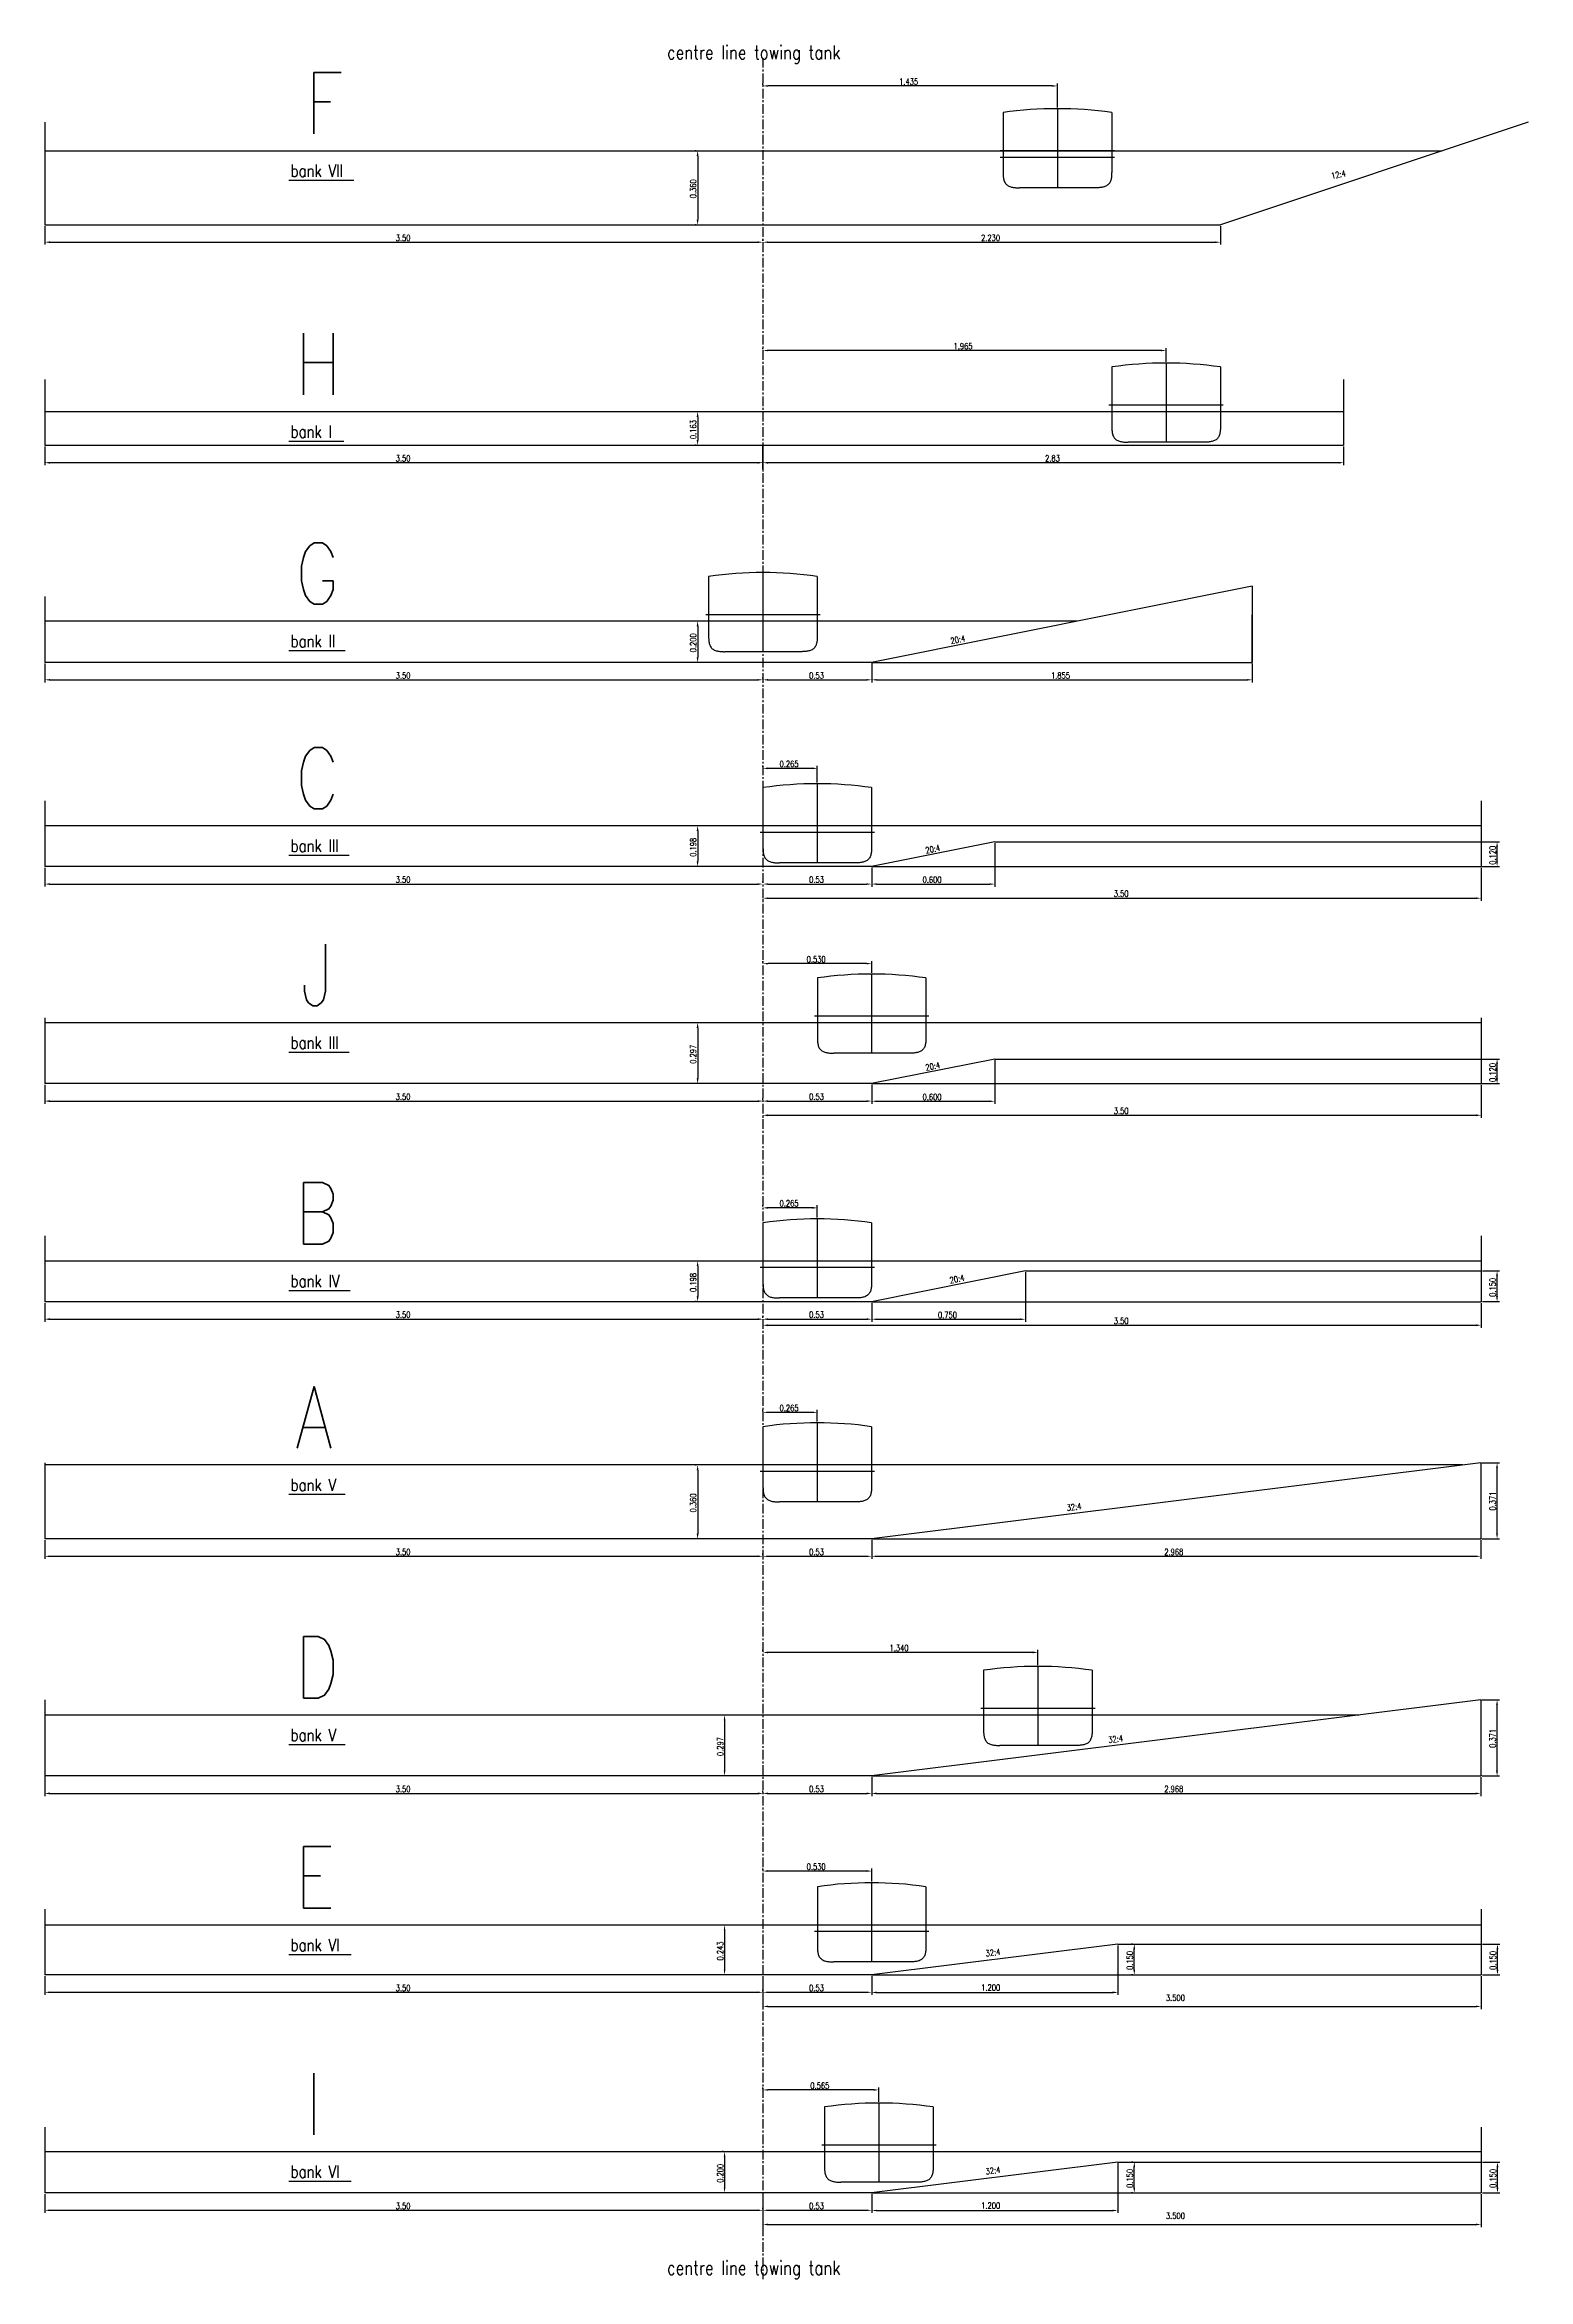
# Model space of a CAD drawing. Extents: x -4825 to 2405, y -6885 to 4012.
import ezdxf

# ---------------------------------------------------------------- set-up
doc = ezdxf.new("R2010")
doc.units = 0
doc.header["$LTSCALE"] = 37.5
doc.header["$PDMODE"] = 1
doc.linetypes.add('CENTER', pattern=[2, 1.25, -0.25, 0.25, -0.25])
doc.layers.get('DEFPOINTS').update_dxf_attribs({"linetype": 'CONTINUOUS'})
for name, color, linetype in [('25AS', 6, 'CENTER'), ('35VL', 8, 'CONTINUOUS'), ('50VL', 9, 'CONTINUOUS'), ('BASE', 7, 'CONTINUOUS'), ('FREE_SURFACE', 5, 'CONTINUOUS'), ('MAAT', 6, 'CONTINUOUS'), ('SLEEPTANK', 1, 'CONTINUOUS'), ('STATIONS', 7, 'CONTINUOUS'), ('TEXT35', 8, 'CONTINUOUS')]:
    doc.layers.add(name, color=color, linetype=linetype)
doc.styles.add('ROMANS', font='romans', dxfattribs={"width": 0.8})
doc.dimstyles.get("Standard").update_dxf_attribs({"dimtxt": 3, "dimasz": 2.5, "dimexe": 1.25, "dimexo": 0.625, "dimtad": 1, "dimcen": 2.5, "dimclrd": 6, "dimclre": 6, "dimclrt": 8, "dimazin": 3, "dimtfac": 0.833333, "dimtmove": 0, "dimatfit": 3})

msp = doc.modelspace()

# ---------------------------------------------------------------- texts
at = {"layer": 'TEXT35', "color": 9, "style": 'ROMANS', "width": 0.8}
for s, height, p in [('F', 300, (-3555.1208, 3576.9922)), ('bank VII', 60, (-3627.2079, 3367.5626)), ('H', 300, (-3604.9641, 2304.9225)), ('bank I', 60, (-3627.2079, 2095.4929)), ('G', 300, (-3604.9641, 1283.279)), ('bank II', 60, (-3627.2079, 1073.8494)), ('C', 300, (-3604.9641, 285.23)), ('bank III', 60, (-3627.2079, 75.8004)), ('J', 300, (-3580.0425, -674.5125)), ('bank III', 60, (-3627.2079, -883.9421)), ('B', 300, (-3604.9641, -1836.6398)), ('bank IV', 60, (-3627.2079, -2046.0694)), ('A', 300, (-3604.9641, -2831.029)), ('bank V', 60, (-3627.2079, -3040.4586)), ('D', 300, (-3604.9641, -4050.3882)), ('bank V', 60, (-3627.2079, -4259.8178)), ('E', 300, (-3604.9641, -5074.2235)), ('bank VI', 60, (-3627.2079, -5283.6531)), ('I', 300, (-3555.1208, -6179.8258)), ('bank VI', 60, (-3627.2079, -6389.2554))]:
    msp.add_text(s, height=height, dxfattribs=at).set_placement(p)
at = {"layer": 'TEXT35', "style": 'ROMANS', "width": 0.8}
for s, rotation, p in [('12:4', 11.30993247, (1447.3307, 3357.1128)), ('20:4', 11.30993247, (-407.5753, 1089.1559)), ('20:4', 11.30993247, (-529.7832, 67.6299)), ('20:4', 11.30993247, (-529.7832, -991.1426)), ('20:4', 11.30993247, (-411.5753, -2028.7679)), ('32:4', 7.12501635, (157.3343, -3137.8043)), ('32:4', 7.12501635, (360.013, -4269.4873)), ('32:4', 7.12501635, (-237.8484, -5310.745)), ('32:4', 7.12501635, (-237.8484, -6373.8423))]:
    msp.add_text(s, height=30, rotation=rotation, dxfattribs=at).set_placement(p)

# ---------------------------------------------------------------- blocks, each defined once
blk = doc.blocks.new('*U79')
at = {"layer": 'MAAT', "color": 8, "style": 'ROMANS', "width": 0.8}
blk.add_text('1.855', height=30, dxfattribs=at).set_placement((79, 921))
blk = doc.blocks.new('*D8')
at = {"layer": 'DEFPOINTS', "color": 0}
for p in [(-795, 1000), (1060, 1000), (1060, 915)]:
    blk.add_point(p, dxfattribs=at)
at = {"layer": 'MAAT', "color": 6}
for p, q in [((-795, 994), (-795, 902)), ((1060, 994), (1060, 902)), ((-770, 915), (1035, 915))]:
    blk.add_line(p, q, dxfattribs=at)
for points in [[(-770, 919), (-770, 911), (-795, 915)], [(1035, 919), (1035, 911), (1060, 915)]]:
    blk.add_solid(points, dxfattribs=at)
at = {"layer": 'MAAT'}
blk.add_blockref('*U79', (0, 0), dxfattribs=at)
blk = doc.blocks.new('*U91')
at = {"layer": 'MAAT', "color": 8, "style": 'ROMANS', "width": 0.8}
blk.add_text('0.750', height=30, dxfattribs=at).set_placement((-472, -2197))
blk = doc.blocks.new('*D6')
at = {"layer": 'DEFPOINTS', "color": 0}
for p in [(-45, -1967), (-795, -2117), (-45, -2203)]:
    blk.add_point(p, dxfattribs=at)
at = {"layer": 'MAAT', "color": 6}
for p, q in [((-45, -1974), (-45, -2216)), ((-795, -2124), (-795, -2216)), ((-770, -2203), (-70, -2203))]:
    blk.add_line(p, q, dxfattribs=at)
for points in [[(-770, -2199), (-770, -2207), (-795, -2203)], [(-70, -2199), (-70, -2207), (-45, -2203)]]:
    blk.add_solid(points, dxfattribs=at)
at = {"layer": 'MAAT'}
blk.add_blockref('*U91', (0, 0), dxfattribs=at)
blk = doc.blocks.new('*U86')
at = {"layer": 'MAAT', "color": 8, "style": 'ROMANS', "width": 0.8}
blk.add_text('0.150', height=30, rotation=90, dxfattribs=at).set_placement((2246, -2094))
blk = doc.blocks.new('*D7')
at = {"layer": 'DEFPOINTS', "color": 0}
for p in [(2175, -1967), (2253, -1967), (2175, -2117)]:
    blk.add_point(p, dxfattribs=at)
at = {"layer": 'MAAT', "color": 6}
for p, q in [((2181, -1967), (2265, -1967)), ((2253, -2092), (2253, -1992)), ((2181, -2117), (2265, -2117))]:
    blk.add_line(p, q, dxfattribs=at)
for points in [[(2248, -1992), (2257, -1992), (2253, -1967)], [(2248, -2092), (2257, -2092), (2253, -2117)]]:
    blk.add_solid(points, dxfattribs=at)
at = {"layer": 'MAAT'}
blk.add_blockref('*U86', (0, 0), dxfattribs=at)
blk = doc.blocks.new('*U121')
at = {"layer": 'MAAT', "color": 8, "style": 'ROMANS', "width": 0.8}
blk.add_text('0.53', height=30, dxfattribs=at).set_placement((-1100, 921))
blk = doc.blocks.new('*D9')
at = {"layer": 'DEFPOINTS', "color": 0}
for p in [(-795, 1000), (-1325, 915), (-795, 915)]:
    blk.add_point(p, dxfattribs=at)
at = {"layer": 'MAAT', "color": 6}
for p, q in [((-795, 994), (-795, 902)), ((-1325, 921), (-1325, 927)), ((-1300, 915), (-820, 915))]:
    blk.add_line(p, q, dxfattribs=at)
for points in [[(-1300, 919), (-1300, 911), (-1325, 915)], [(-820, 919), (-820, 911), (-795, 915)]]:
    blk.add_solid(points, dxfattribs=at)
at = {"layer": 'MAAT'}
blk.add_blockref('*U121', (0, 0), dxfattribs=at)
blk = doc.blocks.new('*U78')
at = {"layer": 'MAAT', "color": 8, "style": 'ROMANS', "width": 0.8}
blk.add_text('3.50', height=30, dxfattribs=at).set_placement((-3115, 921))
blk = doc.blocks.new('*D10')
at = {"layer": 'DEFPOINTS', "color": 0}
for p in [(-4825, 1000), (-1325, 915), (-1325, 915)]:
    blk.add_point(p, dxfattribs=at)
at = {"layer": 'MAAT', "color": 6}
for p, q in [((-4825, 994), (-4825, 902)), ((-4800, 915), (-1350, 915)), ((-1325, 921), (-1325, 927))]:
    blk.add_line(p, q, dxfattribs=at)
for points in [[(-4800, 919), (-4800, 911), (-4825, 915)], [(-1350, 919), (-1350, 911), (-1325, 915)]]:
    blk.add_solid(points, dxfattribs=at)
at = {"layer": 'MAAT'}
blk.add_blockref('*U78', (0, 0), dxfattribs=at)
blk = doc.blocks.new('*U124')
at = {"layer": 'MAAT', "color": 8, "style": 'ROMANS', "width": 0.8}
blk.add_text('0.53', height=30, dxfattribs=at).set_placement((-1100, -2196))
blk = doc.blocks.new('*D11')
at = {"layer": 'DEFPOINTS', "color": 0}
for p in [(-795, -2117), (-1325, -2203), (-795, -2203)]:
    blk.add_point(p, dxfattribs=at)
at = {"layer": 'MAAT', "color": 6}
for p, q in [((-795, -2124), (-795, -2215)), ((-1325, -2196), (-1325, -2190)), ((-1300, -2203), (-820, -2203))]:
    blk.add_line(p, q, dxfattribs=at)
for points in [[(-1300, -2198), (-1300, -2207), (-1325, -2203)], [(-820, -2198), (-820, -2207), (-795, -2203)]]:
    blk.add_solid(points, dxfattribs=at)
at = {"layer": 'MAAT'}
blk.add_blockref('*U124', (0, 0), dxfattribs=at)
blk = doc.blocks.new('*U92')
at = {"layer": 'MAAT', "color": 8, "style": 'ROMANS', "width": 0.8}
blk.add_text('3.50', height=30, dxfattribs=at).set_placement((-3115, -2196))
blk = doc.blocks.new('*D12')
at = {"layer": 'DEFPOINTS', "color": 0}
for p in [(-4825, -2117), (-1325, -2203), (-1325, -2203)]:
    blk.add_point(p, dxfattribs=at)
at = {"layer": 'MAAT', "color": 6}
for p, q in [((-4825, -2124), (-4825, -2215)), ((-4800, -2203), (-1350, -2203)), ((-1325, -2196), (-1325, -2190))]:
    blk.add_line(p, q, dxfattribs=at)
for points in [[(-4800, -2198), (-4800, -2207), (-4825, -2203)], [(-1350, -2198), (-1350, -2207), (-1325, -2203)]]:
    blk.add_solid(points, dxfattribs=at)
at = {"layer": 'MAAT'}
blk.add_blockref('*U92', (0, 0), dxfattribs=at)
blk = doc.blocks.new('*U77')
at = {"layer": 'MAAT', "color": 8, "style": 'ROMANS', "width": 0.8}
blk.add_text('3.50', height=30, dxfattribs=at).set_placement((-3115, 1980))
blk = doc.blocks.new('*D13')
at = {"layer": 'DEFPOINTS', "color": 0}
for p in [(-4825, 2059), (-1325, 1974), (-1325, 1974)]:
    blk.add_point(p, dxfattribs=at)
at = {"layer": 'MAAT', "color": 6}
for p, q in [((-4825, 2053), (-4825, 1961)), ((-4800, 1974), (-1350, 1974)), ((-1325, 1980), (-1325, 1986))]:
    blk.add_line(p, q, dxfattribs=at)
for points in [[(-4800, 1978), (-4800, 1969), (-4825, 1974)], [(-1350, 1978), (-1350, 1969), (-1325, 1974)]]:
    blk.add_solid(points, dxfattribs=at)
at = {"layer": 'MAAT'}
blk.add_blockref('*U77', (0, 0), dxfattribs=at)
blk = doc.blocks.new('*U123')
at = {"layer": 'MAAT', "color": 8, "style": 'ROMANS', "width": 0.8}
blk.add_text('2.230', height=30, dxfattribs=at).set_placement((-262, 3055))
blk = doc.blocks.new('*D16')
at = {"layer": 'DEFPOINTS', "color": 0}
for p in [(905, 3134), (-1325, 3049), (905, 3049)]:
    blk.add_point(p, dxfattribs=at)
at = {"layer": 'MAAT', "color": 6}
for p, q in [((-1325, 3055), (-1325, 3062)), ((905, 3128), (905, 3037)), ((-1300, 3049), (880, 3049))]:
    blk.add_line(p, q, dxfattribs=at)
for points in [[(-1300, 3053), (-1300, 3045), (-1325, 3049)], [(880, 3053), (880, 3045), (905, 3049)]]:
    blk.add_solid(points, dxfattribs=at)
at = {"layer": 'MAAT'}
blk.add_blockref('*U123', (0, 0), dxfattribs=at)
blk = doc.blocks.new('*U76')
at = {"layer": 'MAAT', "color": 8, "style": 'ROMANS', "width": 0.8}
blk.add_text('3.50', height=30, dxfattribs=at).set_placement((-3115, 3055))
blk = doc.blocks.new('*D14')
at = {"layer": 'DEFPOINTS', "color": 0}
for p in [(-4825, 3134), (-1325, 3049), (-1325, 3049)]:
    blk.add_point(p, dxfattribs=at)
at = {"layer": 'MAAT', "color": 6}
for p, q in [((-4825, 3128), (-4825, 3037)), ((-1325, 3055), (-1325, 3062)), ((-4800, 3049), (-1350, 3049))]:
    blk.add_line(p, q, dxfattribs=at)
for points in [[(-4800, 3053), (-4800, 3045), (-4825, 3049)], [(-1350, 3053), (-1350, 3045), (-1325, 3049)]]:
    blk.add_solid(points, dxfattribs=at)
at = {"layer": 'MAAT'}
blk.add_blockref('*U76', (0, 0), dxfattribs=at)
blk = doc.blocks.new('*U122')
at = {"layer": 'MAAT', "color": 8, "style": 'ROMANS', "width": 0.8}
blk.add_text('2.83', height=30, dxfattribs=at).set_placement((50, 1980))
blk = doc.blocks.new('*D15')
at = {"layer": 'DEFPOINTS', "color": 0}
for p in [(-1325, 1974), (1505, 2059), (1505, 1974)]:
    blk.add_point(p, dxfattribs=at)
at = {"layer": 'MAAT', "color": 6}
for p, q in [((-1325, 1980), (-1325, 1986)), ((-1300, 1974), (1480, 1974)), ((1505, 2053), (1505, 1961))]:
    blk.add_line(p, q, dxfattribs=at)
for points in [[(-1300, 1978), (-1300, 1969), (-1325, 1974)], [(1480, 1978), (1480, 1969), (1505, 1974)]]:
    blk.add_solid(points, dxfattribs=at)
at = {"layer": 'MAAT'}
blk.add_blockref('*U122', (0, 0), dxfattribs=at)
blk = doc.blocks.new('*U74')
at = {"layer": 'SLEEPTANK', "style": 'ROMANS', "width": 0.8}
blk.add_text('centre line towing tank', height=67.5, dxfattribs=at).set_placement((-1792, 3941))
blk = doc.blocks.new('*U89')
at = {"layer": 'MAAT', "color": 8, "style": 'ROMANS', "width": 0.8}
blk.add_text('0.600', height=30, dxfattribs=at).set_placement((-547, -1134))
blk = doc.blocks.new('*D17')
at = {"layer": 'DEFPOINTS', "color": 0}
for p in [(-195, -934), (-795, -1054), (-195, -1140)]:
    blk.add_point(p, dxfattribs=at)
at = {"layer": 'MAAT', "color": 6}
for p, q in [((-195, -940), (-195, -1152)), ((-795, -1060), (-795, -1152)), ((-770, -1140), (-220, -1140))]:
    blk.add_line(p, q, dxfattribs=at)
for points in [[(-770, -1136), (-770, -1144), (-795, -1140)], [(-220, -1136), (-220, -1144), (-195, -1140)]]:
    blk.add_solid(points, dxfattribs=at)
at = {"layer": 'MAAT'}
blk.add_blockref('*U89', (0, 0), dxfattribs=at)
blk = doc.blocks.new('*U81')
at = {"layer": 'MAAT', "color": 8, "style": 'ROMANS', "width": 0.8}
blk.add_text('0.120', height=30, rotation=90, dxfattribs=at).set_placement((2246, -1046))
blk = doc.blocks.new('*D18')
at = {"layer": 'DEFPOINTS', "color": 0}
for p in [(2173, -934), (2253, -934), (2173, -1054)]:
    blk.add_point(p, dxfattribs=at)
at = {"layer": 'MAAT', "color": 6}
for p, q in [((2179, -934), (2265, -934)), ((2253, -1029), (2253, -959)), ((2179, -1054), (2265, -1054))]:
    blk.add_line(p, q, dxfattribs=at)
for points in [[(2248, -959), (2257, -959), (2253, -934)], [(2248, -1029), (2257, -1029), (2253, -1054)]]:
    blk.add_solid(points, dxfattribs=at)
at = {"layer": 'MAAT'}
blk.add_blockref('*U81', (0, 0), dxfattribs=at)
blk = doc.blocks.new('*U125')
at = {"layer": 'MAAT', "color": 8, "style": 'ROMANS', "width": 0.8}
blk.add_text('0.53', height=30, dxfattribs=at).set_placement((-1100, -1133))
blk = doc.blocks.new('*D19')
at = {"layer": 'DEFPOINTS', "color": 0}
for p in [(-795, -1054), (-1325, -1139), (-795, -1139)]:
    blk.add_point(p, dxfattribs=at)
at = {"layer": 'MAAT', "color": 6}
for p, q in [((-795, -1060), (-795, -1152)), ((-1325, -1133), (-1325, -1127)), ((-1300, -1139), (-820, -1139))]:
    blk.add_line(p, q, dxfattribs=at)
for points in [[(-1300, -1135), (-1300, -1144), (-1325, -1139)], [(-820, -1135), (-820, -1144), (-795, -1139)]]:
    blk.add_solid(points, dxfattribs=at)
at = {"layer": 'MAAT'}
blk.add_blockref('*U125', (0, 0), dxfattribs=at)
blk = doc.blocks.new('*U90')
at = {"layer": 'MAAT', "color": 8, "style": 'ROMANS', "width": 0.8}
blk.add_text('3.50', height=30, dxfattribs=at).set_placement((-3115, -1133))
blk = doc.blocks.new('*D20')
at = {"layer": 'DEFPOINTS', "color": 0}
for p in [(-4825, -1054), (-1325, -1139), (-1325, -1139)]:
    blk.add_point(p, dxfattribs=at)
at = {"layer": 'MAAT', "color": 6}
for p, q in [((-4825, -1060), (-4825, -1152)), ((-4800, -1139), (-1350, -1139)), ((-1325, -1133), (-1325, -1127))]:
    blk.add_line(p, q, dxfattribs=at)
for points in [[(-4800, -1135), (-4800, -1144), (-4825, -1139)], [(-1350, -1135), (-1350, -1144), (-1325, -1139)]]:
    blk.add_solid(points, dxfattribs=at)
at = {"layer": 'MAAT'}
blk.add_blockref('*U90', (0, 0), dxfattribs=at)
blk = doc.blocks.new('*U136')
at = {"layer": 'MAAT', "color": 8, "style": 'ROMANS', "width": 0.8}
blk.add_text('3.50', height=30, dxfattribs=at).set_placement((385, -1202))
blk = doc.blocks.new('*D21')
at = {"layer": 'DEFPOINTS', "color": 0}
for p in [(2175, -1054), (-1325, -1207), (2175, -1208)]:
    blk.add_point(p, dxfattribs=at)
at = {"layer": 'MAAT', "color": 6}
for p, q in [((2175, -1060), (2175, -1221)), ((-1325, -1213), (-1325, -1221)), ((-1300, -1208), (2150, -1208))]:
    blk.add_line(p, q, dxfattribs=at)
for points in [[(-1300, -1204), (-1300, -1213), (-1325, -1208)], [(2150, -1204), (2150, -1213), (2175, -1208)]]:
    blk.add_solid(points, dxfattribs=at)
at = {"layer": 'MAAT'}
blk.add_blockref('*U136', (0, 0), dxfattribs=at)
blk = doc.blocks.new('*U135')
at = {"layer": 'MAAT', "color": 8, "style": 'ROMANS', "width": 0.8}
blk.add_text('3.50', height=30, dxfattribs=at).set_placement((385, -2226))
blk = doc.blocks.new('*D22')
at = {"layer": 'DEFPOINTS', "color": 0}
for p in [(2175, -2117), (-1325, -2231), (2175, -2232)]:
    blk.add_point(p, dxfattribs=at)
at = {"layer": 'MAAT', "color": 6}
for p, q in [((2175, -2124), (2175, -2245)), ((-1325, -2237), (-1325, -2245)), ((-1300, -2232), (2150, -2232))]:
    blk.add_line(p, q, dxfattribs=at)
for points in [[(-1300, -2228), (-1300, -2237), (-1325, -2232)], [(2150, -2228), (2150, -2237), (2175, -2232)]]:
    blk.add_solid(points, dxfattribs=at)
at = {"layer": 'MAAT'}
blk.add_blockref('*U135', (0, 0), dxfattribs=at)
blk = doc.blocks.new('*U93')
at = {"layer": 'MAAT', "color": 8, "style": 'ROMANS', "width": 0.8}
blk.add_text('2.968', height=30, dxfattribs=at).set_placement((631, -3353))
blk = doc.blocks.new('*D23')
at = {"layer": 'DEFPOINTS', "color": 0}
for p in [(-795, -3274), (2173, -3274), (2173, -3359)]:
    blk.add_point(p, dxfattribs=at)
at = {"layer": 'MAAT', "color": 6}
for p, q in [((-795, -3280), (-795, -3371)), ((-770, -3359), (2148, -3359)), ((2173, -3280), (2173, -3371))]:
    blk.add_line(p, q, dxfattribs=at)
for points in [[(-770, -3355), (-770, -3363), (-795, -3359)], [(2148, -3355), (2148, -3363), (2173, -3359)]]:
    blk.add_solid(points, dxfattribs=at)
at = {"layer": 'MAAT'}
blk.add_blockref('*U93', (0, 0), dxfattribs=at)
blk = doc.blocks.new('*U85')
at = {"layer": 'MAAT', "color": 8, "style": 'ROMANS', "width": 0.8}
blk.add_text('0.371', height=30, rotation=90, dxfattribs=at).set_placement((2246, -3136))
blk = doc.blocks.new('*D24')
at = {"layer": 'DEFPOINTS', "color": 0}
for p in [(2173, -2903), (2253, -2903), (2173, -3274)]:
    blk.add_point(p, dxfattribs=at)
at = {"layer": 'MAAT', "color": 6}
for p, q in [((2179, -2903), (2265, -2903)), ((2253, -3249), (2253, -2928)), ((2179, -3274), (2265, -3274))]:
    blk.add_line(p, q, dxfattribs=at)
for points in [[(2248, -2928), (2257, -2928), (2253, -2903)], [(2248, -3249), (2257, -3249), (2253, -3274)]]:
    blk.add_solid(points, dxfattribs=at)
at = {"layer": 'MAAT'}
blk.add_blockref('*U85', (0, 0), dxfattribs=at)
blk = doc.blocks.new('*U98')
at = {"layer": 'MAAT', "color": 8, "style": 'ROMANS', "width": 0.8}
blk.add_text('3.500', height=30, dxfattribs=at).set_placement((639, -5527))
blk = doc.blocks.new('*D25')
at = {"layer": 'DEFPOINTS', "color": 0}
for p in [(-1325, -5400), (2175, -5400), (2175, -5554)]:
    blk.add_point(p, dxfattribs=at)
at = {"layer": 'MAAT', "color": 6}
for p, q in [((-1325, -5407), (-1325, -5567)), ((2175, -5406), (2175, -5567)), ((-1300, -5554), (2150, -5554))]:
    blk.add_line(p, q, dxfattribs=at)
for points in [[(-1300, -5550), (-1300, -5558), (-1325, -5554)], [(2150, -5550), (2150, -5558), (2175, -5554)]]:
    blk.add_solid(points, dxfattribs=at)
at = {"layer": 'MAAT'}
blk.add_blockref('*U98', (0, 0), dxfattribs=at)
blk = doc.blocks.new('*U97')
at = {"layer": 'MAAT', "color": 8, "style": 'ROMANS', "width": 0.8}
blk.add_text('1.200', height=30, dxfattribs=at).set_placement((-261, -5477))
blk = doc.blocks.new('*D26')
at = {"layer": 'DEFPOINTS', "color": 0}
for p in [(405, -5250), (-795, -5400), (405, -5486)]:
    blk.add_point(p, dxfattribs=at)
at = {"layer": 'MAAT', "color": 6}
for p, q in [((405, -5256), (405, -5498)), ((-795, -5406), (-795, -5498)), ((-770, -5486), (380, -5486))]:
    blk.add_line(p, q, dxfattribs=at)
for points in [[(-770, -5481), (-770, -5490), (-795, -5486)], [(380, -5481), (380, -5490), (405, -5486)]]:
    blk.add_solid(points, dxfattribs=at)
at = {"layer": 'MAAT'}
blk.add_blockref('*U97', (0, 0), dxfattribs=at)
blk = doc.blocks.new('*U84')
at = {"layer": 'MAAT', "color": 8, "style": 'ROMANS', "width": 0.8}
blk.add_text('0.150', height=30, rotation=90, dxfattribs=at).set_placement((2248, -5376))
blk = doc.blocks.new('*D27')
at = {"layer": 'DEFPOINTS', "color": 0}
for p in [(2175, -5250), (2255, -5250), (2175, -5400)]:
    blk.add_point(p, dxfattribs=at)
at = {"layer": 'MAAT', "color": 6}
for p, q in [((2181, -5250), (2267, -5250)), ((2255, -5375), (2255, -5275)), ((2181, -5400), (2267, -5400))]:
    blk.add_line(p, q, dxfattribs=at)
for points in [[(2250, -5275), (2259, -5275), (2255, -5250)], [(2250, -5375), (2259, -5375), (2255, -5400)]]:
    blk.add_solid(points, dxfattribs=at)
at = {"layer": 'MAAT'}
blk.add_blockref('*U84', (0, 0), dxfattribs=at)
blk = doc.blocks.new('*U100')
at = {"layer": 'MAAT', "color": 8, "style": 'ROMANS', "width": 0.8}
blk.add_text('0.150', height=30, rotation=90, dxfattribs=at).set_placement((478, -5376))
blk = doc.blocks.new('*D28')
at = {"layer": 'DEFPOINTS', "color": 0}
for p in [(485, -5250), (485, -5250), (485, -5400)]:
    blk.add_point(p, dxfattribs=at)
at = {"layer": 'MAAT', "color": 6}
for p, q in [((478, -5250), (472, -5250)), ((485, -5375), (485, -5275)), ((478, -5400), (472, -5400))]:
    blk.add_line(p, q, dxfattribs=at)
for points in [[(480, -5275), (489, -5275), (485, -5250)], [(480, -5375), (489, -5375), (485, -5400)]]:
    blk.add_solid(points, dxfattribs=at)
at = {"layer": 'MAAT'}
blk.add_blockref('*U100', (0, 0), dxfattribs=at)
blk = doc.blocks.new('*U133')
at = {"layer": 'MAAT', "color": 8, "style": 'ROMANS', "width": 0.8}
blk.add_text('0.53', height=30, dxfattribs=at).set_placement((-1100, -3353))
blk = doc.blocks.new('*D29')
at = {"layer": 'DEFPOINTS', "color": 0}
for p in [(-1325, -3359), (-795, -3274), (-795, -3359)]:
    blk.add_point(p, dxfattribs=at)
at = {"layer": 'MAAT', "color": 6}
for p, q in [((-1325, -3353), (-1325, -3346)), ((-1300, -3359), (-820, -3359)), ((-795, -3280), (-795, -3371))]:
    blk.add_line(p, q, dxfattribs=at)
for points in [[(-1300, -3355), (-1300, -3363), (-1325, -3359)], [(-820, -3355), (-820, -3363), (-795, -3359)]]:
    blk.add_solid(points, dxfattribs=at)
at = {"layer": 'MAAT'}
blk.add_blockref('*U133', (0, 0), dxfattribs=at)
blk = doc.blocks.new('*U94')
at = {"layer": 'MAAT', "color": 8, "style": 'ROMANS', "width": 0.8}
blk.add_text('3.50', height=30, dxfattribs=at).set_placement((-3115, -3353))
blk = doc.blocks.new('*D30')
at = {"layer": 'DEFPOINTS', "color": 0}
for p in [(-4825, -3274), (-1325, -3359), (-1325, -3359)]:
    blk.add_point(p, dxfattribs=at)
at = {"layer": 'MAAT', "color": 6}
for p, q in [((-4825, -3280), (-4825, -3371)), ((-4800, -3359), (-1350, -3359)), ((-1325, -3353), (-1325, -3346))]:
    blk.add_line(p, q, dxfattribs=at)
for points in [[(-4800, -3355), (-4800, -3363), (-4825, -3359)], [(-1350, -3355), (-1350, -3363), (-1325, -3359)]]:
    blk.add_solid(points, dxfattribs=at)
at = {"layer": 'MAAT'}
blk.add_blockref('*U94', (0, 0), dxfattribs=at)
blk = doc.blocks.new('*U128')
at = {"layer": 'MAAT', "color": 8, "style": 'ROMANS', "width": 0.8}
blk.add_text('0.53', height=30, dxfattribs=at).set_placement((-1100, -5479))
blk = doc.blocks.new('*D31')
at = {"layer": 'DEFPOINTS', "color": 0}
for p in [(-795, -5400), (-1325, -5485), (-795, -5485)]:
    blk.add_point(p, dxfattribs=at)
at = {"layer": 'MAAT', "color": 6}
for p, q in [((-795, -5406), (-795, -5498)), ((-1325, -5479), (-1325, -5473)), ((-1300, -5485), (-820, -5485))]:
    blk.add_line(p, q, dxfattribs=at)
for points in [[(-1300, -5481), (-1300, -5489), (-1325, -5485)], [(-820, -5481), (-820, -5489), (-795, -5485)]]:
    blk.add_solid(points, dxfattribs=at)
at = {"layer": 'MAAT'}
blk.add_blockref('*U128', (0, 0), dxfattribs=at)
blk = doc.blocks.new('*U99')
at = {"layer": 'MAAT', "color": 8, "style": 'ROMANS', "width": 0.8}
blk.add_text('3.50', height=30, dxfattribs=at).set_placement((-3115, -5479))
blk = doc.blocks.new('*D32')
at = {"layer": 'DEFPOINTS', "color": 0}
for p in [(-4825, -5400), (-1325, -5485), (-1325, -5485)]:
    blk.add_point(p, dxfattribs=at)
at = {"layer": 'MAAT', "color": 6}
for p, q in [((-4825, -5406), (-4825, -5498)), ((-4800, -5485), (-1350, -5485)), ((-1325, -5479), (-1325, -5473))]:
    blk.add_line(p, q, dxfattribs=at)
for points in [[(-4800, -5481), (-4800, -5489), (-4825, -5485)], [(-1350, -5481), (-1350, -5489), (-1325, -5485)]]:
    blk.add_solid(points, dxfattribs=at)
at = {"layer": 'MAAT'}
blk.add_blockref('*U99', (0, 0), dxfattribs=at)
blk = doc.blocks.new('*U95')
at = {"layer": 'MAAT', "color": 8, "style": 'ROMANS', "width": 0.8}
blk.add_text('2.968', height=30, dxfattribs=at).set_placement((631, -4509))
blk = doc.blocks.new('*D33')
at = {"layer": 'DEFPOINTS', "color": 0}
for p in [(-795, -4430), (2173, -4430), (2173, -4515)]:
    blk.add_point(p, dxfattribs=at)
at = {"layer": 'MAAT', "color": 6}
for p, q in [((-795, -4436), (-795, -4528)), ((2173, -4436), (2173, -4528)), ((-770, -4515), (2148, -4515))]:
    blk.add_line(p, q, dxfattribs=at)
for points in [[(-770, -4511), (-770, -4520), (-795, -4515)], [(2148, -4511), (2148, -4520), (2173, -4515)]]:
    blk.add_solid(points, dxfattribs=at)
at = {"layer": 'MAAT'}
blk.add_blockref('*U95', (0, 0), dxfattribs=at)
blk = doc.blocks.new('*U83')
at = {"layer": 'MAAT', "color": 8, "style": 'ROMANS', "width": 0.8}
blk.add_text('0.371', height=30, rotation=90, dxfattribs=at).set_placement((2246, -4293))
blk = doc.blocks.new('*D34')
at = {"layer": 'DEFPOINTS', "color": 0}
for p in [(2173, -4059), (2253, -4059), (2173, -4430)]:
    blk.add_point(p, dxfattribs=at)
at = {"layer": 'MAAT', "color": 6}
for p, q in [((2179, -4059), (2265, -4059)), ((2253, -4405), (2253, -4084)), ((2179, -4430), (2265, -4430))]:
    blk.add_line(p, q, dxfattribs=at)
for points in [[(2248, -4084), (2257, -4084), (2253, -4059)], [(2248, -4405), (2257, -4405), (2253, -4430)]]:
    blk.add_solid(points, dxfattribs=at)
at = {"layer": 'MAAT'}
blk.add_blockref('*U83', (0, 0), dxfattribs=at)
blk = doc.blocks.new('*U127')
at = {"layer": 'MAAT', "color": 8, "style": 'ROMANS', "width": 0.8}
blk.add_text('3.500', height=30, dxfattribs=at).set_placement((639, -6590))
blk = doc.blocks.new('*D35')
at = {"layer": 'DEFPOINTS', "color": 0}
for p in [(2175, -6463), (-1325, -6548), (2175, -6617)]:
    blk.add_point(p, dxfattribs=at)
at = {"layer": 'MAAT', "color": 6}
for p, q in [((2175, -6469), (2175, -6630)), ((-1325, -6554), (-1325, -6630)), ((-1300, -6617), (2150, -6617))]:
    blk.add_line(p, q, dxfattribs=at)
for points in [[(-1300, -6613), (-1300, -6622), (-1325, -6617)], [(2150, -6613), (2150, -6622), (2175, -6617)]]:
    blk.add_solid(points, dxfattribs=at)
at = {"layer": 'MAAT'}
blk.add_blockref('*U127', (0, 0), dxfattribs=at)
blk = doc.blocks.new('*U103')
at = {"layer": 'MAAT', "color": 8, "style": 'ROMANS', "width": 0.8}
blk.add_text('1.200', height=30, dxfattribs=at).set_placement((-261, -6540))
blk = doc.blocks.new('*D36')
at = {"layer": 'DEFPOINTS', "color": 0}
for p in [(405, -6313), (-795, -6463), (405, -6549)]:
    blk.add_point(p, dxfattribs=at)
at = {"layer": 'MAAT', "color": 6}
for p, q in [((405, -6319), (405, -6561)), ((-795, -6469), (-795, -6561)), ((-770, -6549), (380, -6549))]:
    blk.add_line(p, q, dxfattribs=at)
for points in [[(-770, -6545), (-770, -6553), (-795, -6549)], [(380, -6545), (380, -6553), (405, -6549)]]:
    blk.add_solid(points, dxfattribs=at)
at = {"layer": 'MAAT'}
blk.add_blockref('*U103', (0, 0), dxfattribs=at)
blk = doc.blocks.new('*U82')
at = {"layer": 'MAAT', "color": 8, "style": 'ROMANS', "width": 0.8}
blk.add_text('0.150', height=30, rotation=90, dxfattribs=at).set_placement((2248, -6439))
blk = doc.blocks.new('*D37')
at = {"layer": 'DEFPOINTS', "color": 0}
for p in [(2175, -6313), (2255, -6313), (2175, -6463)]:
    blk.add_point(p, dxfattribs=at)
at = {"layer": 'MAAT', "color": 6}
for p, q in [((2181, -6313), (2267, -6313)), ((2255, -6438), (2255, -6338)), ((2181, -6463), (2267, -6463))]:
    blk.add_line(p, q, dxfattribs=at)
for points in [[(2250, -6338), (2259, -6338), (2255, -6313)], [(2250, -6438), (2259, -6438), (2255, -6463)]]:
    blk.add_solid(points, dxfattribs=at)
at = {"layer": 'MAAT'}
blk.add_blockref('*U82', (0, 0), dxfattribs=at)
blk = doc.blocks.new('*U101')
at = {"layer": 'MAAT', "color": 8, "style": 'ROMANS', "width": 0.8}
blk.add_text('0.150', height=30, rotation=90, dxfattribs=at).set_placement((478, -6439))
blk = doc.blocks.new('*D38')
at = {"layer": 'DEFPOINTS', "color": 0}
for p in [(485, -6313), (485, -6313), (485, -6463)]:
    blk.add_point(p, dxfattribs=at)
at = {"layer": 'MAAT', "color": 6}
for p, q in [((478, -6313), (472, -6313)), ((485, -6438), (485, -6338)), ((478, -6463), (472, -6463))]:
    blk.add_line(p, q, dxfattribs=at)
for points in [[(480, -6338), (489, -6338), (485, -6313)], [(480, -6438), (489, -6438), (485, -6463)]]:
    blk.add_solid(points, dxfattribs=at)
at = {"layer": 'MAAT'}
blk.add_blockref('*U101', (0, 0), dxfattribs=at)
blk = doc.blocks.new('*U129')
at = {"layer": 'MAAT', "color": 8, "style": 'ROMANS', "width": 0.8}
blk.add_text('0.53', height=30, dxfattribs=at).set_placement((-1100, -4509))
blk = doc.blocks.new('*D39')
at = {"layer": 'DEFPOINTS', "color": 0}
for p in [(-795, -4430), (-1325, -4515), (-795, -4515)]:
    blk.add_point(p, dxfattribs=at)
at = {"layer": 'MAAT', "color": 6}
for p, q in [((-795, -4436), (-795, -4528)), ((-1325, -4509), (-1325, -4503)), ((-1300, -4515), (-820, -4515))]:
    blk.add_line(p, q, dxfattribs=at)
for points in [[(-1300, -4511), (-1300, -4520), (-1325, -4515)], [(-820, -4511), (-820, -4520), (-795, -4515)]]:
    blk.add_solid(points, dxfattribs=at)
at = {"layer": 'MAAT'}
blk.add_blockref('*U129', (0, 0), dxfattribs=at)
blk = doc.blocks.new('*U96')
at = {"layer": 'MAAT', "color": 8, "style": 'ROMANS', "width": 0.8}
blk.add_text('3.50', height=30, dxfattribs=at).set_placement((-3115, -4509))
blk = doc.blocks.new('*D40')
at = {"layer": 'DEFPOINTS', "color": 0}
for p in [(-4825, -4430), (-1325, -4515), (-1325, -4515)]:
    blk.add_point(p, dxfattribs=at)
at = {"layer": 'MAAT', "color": 6}
for p, q in [((-4825, -4436), (-4825, -4528)), ((-4800, -4515), (-1350, -4515)), ((-1325, -4509), (-1325, -4503))]:
    blk.add_line(p, q, dxfattribs=at)
for points in [[(-4800, -4511), (-4800, -4520), (-4825, -4515)], [(-1350, -4511), (-1350, -4520), (-1325, -4515)]]:
    blk.add_solid(points, dxfattribs=at)
at = {"layer": 'MAAT'}
blk.add_blockref('*U96', (0, 0), dxfattribs=at)
blk = doc.blocks.new('*U102')
at = {"layer": 'MAAT', "color": 8, "style": 'ROMANS', "width": 0.8}
blk.add_text('0.53', height=30, dxfattribs=at).set_placement((-1100, -6542))
blk = doc.blocks.new('*D41')
at = {"layer": 'DEFPOINTS', "color": 0}
for p in [(-1325, -6463), (-795, -6463), (-795, -6548)]:
    blk.add_point(p, dxfattribs=at)
at = {"layer": 'MAAT', "color": 6}
for p, q in [((-1325, -6469), (-1325, -6561)), ((-795, -6469), (-795, -6561)), ((-1300, -6548), (-820, -6548))]:
    blk.add_line(p, q, dxfattribs=at)
for points in [[(-1300, -6544), (-1300, -6552), (-1325, -6548)], [(-820, -6544), (-820, -6552), (-795, -6548)]]:
    blk.add_solid(points, dxfattribs=at)
at = {"layer": 'MAAT'}
blk.add_blockref('*U102', (0, 0), dxfattribs=at)
blk = doc.blocks.new('*U104')
at = {"layer": 'MAAT', "color": 8, "style": 'ROMANS', "width": 0.8}
blk.add_text('3.50', height=30, dxfattribs=at).set_placement((-3115, -6542))
blk = doc.blocks.new('*D42')
at = {"layer": 'DEFPOINTS', "color": 0}
for p in [(-4825, -6463), (-1325, -6548), (-1325, -6548)]:
    blk.add_point(p, dxfattribs=at)
at = {"layer": 'MAAT', "color": 6}
for p, q in [((-4825, -6469), (-4825, -6561)), ((-1325, -6542), (-1325, -6536)), ((-4800, -6548), (-1350, -6548))]:
    blk.add_line(p, q, dxfattribs=at)
for points in [[(-4800, -6544), (-4800, -6552), (-4825, -6548)], [(-1350, -6544), (-1350, -6552), (-1325, -6548)]]:
    blk.add_solid(points, dxfattribs=at)
at = {"layer": 'MAAT'}
blk.add_blockref('*U104', (0, 0), dxfattribs=at)
blk = doc.blocks.new('*U87')
at = {"layer": 'MAAT', "color": 8, "style": 'ROMANS', "width": 0.8}
blk.add_text('0.600', height=30, dxfattribs=at).set_placement((-547, -75))
blk = doc.blocks.new('*D43')
at = {"layer": 'DEFPOINTS', "color": 0}
for p in [(-195, 125), (-795, 5), (-195, -81)]:
    blk.add_point(p, dxfattribs=at)
at = {"layer": 'MAAT', "color": 6}
for p, q in [((-195, 118), (-195, -94)), ((-795, -2), (-795, -94)), ((-770, -81), (-220, -81))]:
    blk.add_line(p, q, dxfattribs=at)
for points in [[(-770, -77), (-770, -85), (-795, -81)], [(-220, -77), (-220, -85), (-195, -81)]]:
    blk.add_solid(points, dxfattribs=at)
at = {"layer": 'MAAT'}
blk.add_blockref('*U87', (0, 0), dxfattribs=at)
blk = doc.blocks.new('*U80')
at = {"layer": 'MAAT', "color": 8, "style": 'ROMANS', "width": 0.8}
blk.add_text('0.120', height=30, rotation=90, dxfattribs=at).set_placement((2246, 13))
blk = doc.blocks.new('*D44')
at = {"layer": 'DEFPOINTS', "color": 0}
for p in [(2173, 125), (2253, 125), (2173, 5)]:
    blk.add_point(p, dxfattribs=at)
at = {"layer": 'MAAT', "color": 6}
for p, q in [((2179, 125), (2265, 125)), ((2179, 5), (2265, 5)), ((2253, 30), (2253, 100))]:
    blk.add_line(p, q, dxfattribs=at)
for points in [[(2248, 100), (2257, 100), (2253, 125)], [(2248, 30), (2257, 30), (2253, 5)]]:
    blk.add_solid(points, dxfattribs=at)
at = {"layer": 'MAAT'}
blk.add_blockref('*U80', (0, 0), dxfattribs=at)
blk = doc.blocks.new('*U126')
at = {"layer": 'MAAT', "color": 8, "style": 'ROMANS', "width": 0.8}
blk.add_text('0.53', height=30, dxfattribs=at).set_placement((-1100, -74))
blk = doc.blocks.new('*D45')
at = {"layer": 'DEFPOINTS', "color": 0}
for p in [(-795, 5), (-1325, -81), (-795, -81)]:
    blk.add_point(p, dxfattribs=at)
at = {"layer": 'MAAT', "color": 6}
for p, q in [((-1325, -74), (-1325, -68)), ((-1300, -81), (-820, -81)), ((-795, -2), (-795, -93))]:
    blk.add_line(p, q, dxfattribs=at)
for points in [[(-1300, -77), (-1300, -85), (-1325, -81)], [(-820, -77), (-820, -85), (-795, -81)]]:
    blk.add_solid(points, dxfattribs=at)
at = {"layer": 'MAAT'}
blk.add_blockref('*U126', (0, 0), dxfattribs=at)
blk = doc.blocks.new('*U88')
at = {"layer": 'MAAT', "color": 8, "style": 'ROMANS', "width": 0.8}
blk.add_text('3.50', height=30, dxfattribs=at).set_placement((-3115, -74))
blk = doc.blocks.new('*D46')
at = {"layer": 'DEFPOINTS', "color": 0}
for p in [(-4825, 5), (-1325, -81), (-1325, -81)]:
    blk.add_point(p, dxfattribs=at)
at = {"layer": 'MAAT', "color": 6}
for p, q in [((-4825, -2), (-4825, -93)), ((-4800, -81), (-1350, -81)), ((-1325, -74), (-1325, -68))]:
    blk.add_line(p, q, dxfattribs=at)
for points in [[(-4800, -77), (-4800, -85), (-4825, -81)], [(-1350, -77), (-1350, -85), (-1325, -81)]]:
    blk.add_solid(points, dxfattribs=at)
at = {"layer": 'MAAT'}
blk.add_blockref('*U88', (0, 0), dxfattribs=at)
blk = doc.blocks.new('*U137')
at = {"layer": 'MAAT', "color": 8, "style": 'ROMANS', "width": 0.8}
blk.add_text('3.50', height=30, dxfattribs=at).set_placement((385, -143))
blk = doc.blocks.new('*D47')
at = {"layer": 'DEFPOINTS', "color": 0}
for p in [(2175, 5), (-1325, -148), (2175, -150)]:
    blk.add_point(p, dxfattribs=at)
at = {"layer": 'MAAT', "color": 6}
for p, q in [((2175, -2), (2175, -162)), ((-1325, -155), (-1325, -162)), ((-1300, -150), (2150, -150))]:
    blk.add_line(p, q, dxfattribs=at)
for points in [[(-1300, -146), (-1300, -154), (-1325, -150)], [(2150, -146), (2150, -154), (2175, -150)]]:
    blk.add_solid(points, dxfattribs=at)
at = {"layer": 'MAAT'}
blk.add_blockref('*U137', (0, 0), dxfattribs=at)
blk = doc.blocks.new('*U120')
at = {"layer": 'MAAT', "color": 8, "style": 'ROMANS', "width": 0.8}
blk.add_text('1.435', height=30, dxfattribs=at).set_placement((-661, 3817))
blk = doc.blocks.new('*D48')
at = {"layer": 'DEFPOINTS', "color": 0}
for p in [(-1325, 3811), (-1325, 3811), (110, 3700)]:
    blk.add_point(p, dxfattribs=at)
at = {"layer": 'MAAT', "color": 6}
for p, q in [((-1325, 3817), (-1325, 3823)), ((110, 3706), (110, 3823)), ((85, 3811), (-1300, 3811))]:
    blk.add_line(p, q, dxfattribs=at)
for points in [[(-1300, 3815), (-1300, 3807), (-1325, 3811)], [(85, 3815), (85, 3807), (110, 3811)]]:
    blk.add_solid(points, dxfattribs=at)
at = {"layer": 'MAAT'}
blk.add_blockref('*U120', (0, 0), dxfattribs=at)
blk = doc.blocks.new('*U119')
at = {"layer": 'MAAT', "color": 8, "style": 'ROMANS', "width": 0.8}
blk.add_text('1.965', height=30, dxfattribs=at).set_placement((-396, 2527))
blk = doc.blocks.new('*D49')
at = {"layer": 'DEFPOINTS', "color": 0}
for p in [(-1325, 2521), (-1325, 2521), (640, 2460)]:
    blk.add_point(p, dxfattribs=at)
at = {"layer": 'MAAT', "color": 6}
for p, q in [((-1325, 2527), (-1325, 2533)), ((615, 2521), (-1300, 2521)), ((640, 2466), (640, 2533))]:
    blk.add_line(p, q, dxfattribs=at)
for points in [[(-1300, 2525), (-1300, 2517), (-1325, 2521)], [(615, 2525), (615, 2517), (640, 2521)]]:
    blk.add_solid(points, dxfattribs=at)
at = {"layer": 'MAAT'}
blk.add_blockref('*U119', (0, 0), dxfattribs=at)
blk = doc.blocks.new('*U116')
at = {"layer": 'MAAT', "color": 8, "style": 'ROMANS', "width": 0.8}
blk.add_text('0.265', height=30, dxfattribs=at).set_placement((-1244, 490))
blk = doc.blocks.new('*D50')
at = {"layer": 'DEFPOINTS', "color": 0}
for p in [(-1325, 483), (-1325, 483), (-1060, 408)]:
    blk.add_point(p, dxfattribs=at)
at = {"layer": 'MAAT', "color": 6}
for p, q in [((-1325, 490), (-1325, 496)), ((-1085, 483), (-1300, 483)), ((-1060, 415), (-1060, 496))]:
    blk.add_line(p, q, dxfattribs=at)
for points in [[(-1300, 488), (-1300, 479), (-1325, 483)], [(-1085, 488), (-1085, 479), (-1060, 483)]]:
    blk.add_solid(points, dxfattribs=at)
at = {"layer": 'MAAT'}
blk.add_blockref('*U116', (0, 0), dxfattribs=at)
blk = doc.blocks.new('*U115')
at = {"layer": 'MAAT', "color": 8, "style": 'ROMANS', "width": 0.8}
blk.add_text('0.530', height=30, dxfattribs=at).set_placement((-1112, -463))
blk = doc.blocks.new('*D51')
at = {"layer": 'DEFPOINTS', "color": 0}
for p in [(-1325, -469), (-1325, -469), (-795, -520)]:
    blk.add_point(p, dxfattribs=at)
at = {"layer": 'MAAT', "color": 6}
for p, q in [((-1325, -463), (-1325, -457)), ((-820, -469), (-1300, -469)), ((-795, -514), (-795, -457))]:
    blk.add_line(p, q, dxfattribs=at)
for points in [[(-1300, -465), (-1300, -473), (-1325, -469)], [(-820, -465), (-820, -473), (-795, -469)]]:
    blk.add_solid(points, dxfattribs=at)
at = {"layer": 'MAAT'}
blk.add_blockref('*U115', (0, 0), dxfattribs=at)
blk = doc.blocks.new('*U117')
at = {"layer": 'MAAT', "color": 8, "style": 'ROMANS', "width": 0.8}
blk.add_text('0.265', height=30, dxfattribs=at).set_placement((-1244, -1653))
blk = doc.blocks.new('*D52')
at = {"layer": 'DEFPOINTS', "color": 0}
for p in [(-1325, -1660), (-1325, -1660), (-1060, -1713)]:
    blk.add_point(p, dxfattribs=at)
at = {"layer": 'MAAT', "color": 6}
for p, q in [((-1325, -1653), (-1325, -1647)), ((-1085, -1660), (-1300, -1660)), ((-1060, -1707), (-1060, -1647))]:
    blk.add_line(p, q, dxfattribs=at)
for points in [[(-1300, -1655), (-1300, -1664), (-1325, -1660)], [(-1085, -1655), (-1085, -1664), (-1060, -1660)]]:
    blk.add_solid(points, dxfattribs=at)
at = {"layer": 'MAAT'}
blk.add_blockref('*U117', (0, 0), dxfattribs=at)
blk = doc.blocks.new('*U118')
at = {"layer": 'MAAT', "color": 8, "style": 'ROMANS', "width": 0.8}
blk.add_text('0.265', height=30, dxfattribs=at).set_placement((-1244, -2651))
blk = doc.blocks.new('*D53')
at = {"layer": 'DEFPOINTS', "color": 0}
for p in [(-1325, -2657), (-1325, -2657), (-1060, -2708)]:
    blk.add_point(p, dxfattribs=at)
at = {"layer": 'MAAT', "color": 6}
for p, q in [((-1325, -2651), (-1325, -2644)), ((-1085, -2657), (-1300, -2657)), ((-1060, -2702), (-1060, -2644))]:
    blk.add_line(p, q, dxfattribs=at)
for points in [[(-1300, -2653), (-1300, -2661), (-1325, -2657)], [(-1085, -2653), (-1085, -2661), (-1060, -2657)]]:
    blk.add_solid(points, dxfattribs=at)
at = {"layer": 'MAAT'}
blk.add_blockref('*U118', (0, 0), dxfattribs=at)
blk = doc.blocks.new('*U130')
at = {"layer": 'MAAT', "color": 8, "style": 'ROMANS', "width": 0.8}
blk.add_text('1.340', height=30, dxfattribs=at).set_placement((-708, -3821))
blk = doc.blocks.new('*D54')
at = {"layer": 'DEFPOINTS', "color": 0}
for p in [(-1325, -3828), (-1325, -3828), (15, -3896)]:
    blk.add_point(p, dxfattribs=at)
at = {"layer": 'MAAT', "color": 6}
for p, q in [((-1325, -3821), (-1325, -3815)), ((-10, -3828), (-1300, -3828)), ((15, -3889), (15, -3815))]:
    blk.add_line(p, q, dxfattribs=at)
for points in [[(-1300, -3823), (-1300, -3832), (-1325, -3828)], [(-10, -3823), (-10, -3832), (15, -3828)]]:
    blk.add_solid(points, dxfattribs=at)
at = {"layer": 'MAAT'}
blk.add_blockref('*U130', (0, 0), dxfattribs=at)
blk = doc.blocks.new('*U131')
at = {"layer": 'MAAT', "color": 8, "style": 'ROMANS', "width": 0.8}
blk.add_text('0.530', height=30, dxfattribs=at).set_placement((-1112, -4887))
blk = doc.blocks.new('*D55')
at = {"layer": 'DEFPOINTS', "color": 0}
for p in [(-1325, -4894), (-1325, -4894), (-795, -4951)]:
    blk.add_point(p, dxfattribs=at)
at = {"layer": 'MAAT', "color": 6}
for p, q in [((-1325, -4887), (-1325, -4881)), ((-820, -4894), (-1300, -4894)), ((-795, -4945), (-795, -4881))]:
    blk.add_line(p, q, dxfattribs=at)
for points in [[(-1300, -4889), (-1300, -4898), (-1325, -4894)], [(-820, -4889), (-820, -4898), (-795, -4894)]]:
    blk.add_solid(points, dxfattribs=at)
at = {"layer": 'MAAT'}
blk.add_blockref('*U131', (0, 0), dxfattribs=at)
blk = doc.blocks.new('*U132')
at = {"layer": 'MAAT', "color": 8, "style": 'ROMANS', "width": 0.8}
blk.add_text('0.565', height=30, dxfattribs=at).set_placement((-1094, -5955))
blk = doc.blocks.new('*D56')
at = {"layer": 'DEFPOINTS', "color": 0}
for p in [(-1325, -5961), (-1325, -5961), (-760, -6025)]:
    blk.add_point(p, dxfattribs=at)
at = {"layer": 'MAAT', "color": 6}
for p, q in [((-1325, -5955), (-1325, -5949)), ((-785, -5961), (-1300, -5961)), ((-760, -6019), (-760, -5949))]:
    blk.add_line(p, q, dxfattribs=at)
for points in [[(-1300, -5957), (-1300, -5965), (-1325, -5961)], [(-785, -5957), (-785, -5965), (-760, -5961)]]:
    blk.add_solid(points, dxfattribs=at)
at = {"layer": 'MAAT'}
blk.add_blockref('*U132', (0, 0), dxfattribs=at)
blk = doc.blocks.new('*U114')
at = {"layer": 'MAAT', "color": 8, "style": 'ROMANS', "width": 0.8}
blk.add_text('0.360', height=30, rotation=90, dxfattribs=at).set_placement((-1650, 3263))
blk = doc.blocks.new('*D64')
at = {"layer": 'DEFPOINTS', "color": 0}
for p in [(-1643, 3494), (-1643, 3134), (-1643, 3134)]:
    blk.add_point(p, dxfattribs=at)
at = {"layer": 'MAAT', "color": 6}
for p, q in [((-1650, 3494), (-1656, 3494)), ((-1643, 3469), (-1643, 3159)), ((-1650, 3134), (-1656, 3134))]:
    blk.add_line(p, q, dxfattribs=at)
for points in [[(-1648, 3469), (-1639, 3469), (-1643, 3494)], [(-1648, 3159), (-1639, 3159), (-1643, 3134)]]:
    blk.add_solid(points, dxfattribs=at)
at = {"layer": 'MAAT'}
blk.add_blockref('*U114', (0, 0), dxfattribs=at)
blk = doc.blocks.new('*U112')
at = {"layer": 'MAAT', "color": 8, "style": 'ROMANS', "width": 0.8}
blk.add_text('0.163', height=30, rotation=90, dxfattribs=at).set_placement((-1650, 2089))
blk = doc.blocks.new('*D65')
at = {"layer": 'DEFPOINTS', "color": 0}
for p in [(-1643, 2222), (-1643, 2059), (-1643, 2059)]:
    blk.add_point(p, dxfattribs=at)
at = {"layer": 'MAAT', "color": 6}
for p, q in [((-1650, 2222), (-1656, 2222)), ((-1643, 2197), (-1643, 2084)), ((-1650, 2059), (-1656, 2059))]:
    blk.add_line(p, q, dxfattribs=at)
for points in [[(-1648, 2197), (-1639, 2197), (-1643, 2222)], [(-1648, 2084), (-1639, 2084), (-1643, 2059)]]:
    blk.add_solid(points, dxfattribs=at)
at = {"layer": 'MAAT'}
blk.add_blockref('*U112', (0, 0), dxfattribs=at)
blk = doc.blocks.new('*U113')
at = {"layer": 'MAAT', "color": 8, "style": 'ROMANS', "width": 0.8}
blk.add_text('0.200', height=30, rotation=90, dxfattribs=at).set_placement((-1650, 1049))
blk = doc.blocks.new('*D66')
at = {"layer": 'DEFPOINTS', "color": 0}
for p in [(-1643, 1201), (-1643, 1000), (-1643, 1000)]:
    blk.add_point(p, dxfattribs=at)
at = {"layer": 'MAAT', "color": 6}
for p, q in [((-1650, 1201), (-1656, 1201)), ((-1643, 1176), (-1643, 1025)), ((-1650, 1000), (-1656, 1000))]:
    blk.add_line(p, q, dxfattribs=at)
for points in [[(-1648, 1176), (-1639, 1176), (-1643, 1201)], [(-1648, 1025), (-1639, 1025), (-1643, 1000)]]:
    blk.add_solid(points, dxfattribs=at)
at = {"layer": 'MAAT'}
blk.add_blockref('*U113', (0, 0), dxfattribs=at)
blk = doc.blocks.new('*U110')
at = {"layer": 'MAAT', "color": 8, "style": 'ROMANS', "width": 0.8}
blk.add_text('0.198', height=30, rotation=90, dxfattribs=at).set_placement((-1650, 52))
blk = doc.blocks.new('*D67')
at = {"layer": 'DEFPOINTS', "color": 0}
for p in [(-1643, 203), (-1643, 5), (-1643, 5)]:
    blk.add_point(p, dxfattribs=at)
at = {"layer": 'MAAT', "color": 6}
for p, q in [((-1650, 203), (-1656, 203)), ((-1643, 178), (-1643, 30)), ((-1650, 5), (-1656, 5))]:
    blk.add_line(p, q, dxfattribs=at)
for points in [[(-1648, 178), (-1639, 178), (-1643, 203)], [(-1648, 30), (-1639, 30), (-1643, 5)]]:
    blk.add_solid(points, dxfattribs=at)
at = {"layer": 'MAAT'}
blk.add_blockref('*U110', (0, 0), dxfattribs=at)
blk = doc.blocks.new('*U111')
at = {"layer": 'MAAT', "color": 8, "style": 'ROMANS', "width": 0.8}
blk.add_text('0.297', height=30, rotation=90, dxfattribs=at).set_placement((-1650, -957))
blk = doc.blocks.new('*D68')
at = {"layer": 'DEFPOINTS', "color": 0}
for p in [(-1643, -757), (-1643, -1054), (-1643, -1054)]:
    blk.add_point(p, dxfattribs=at)
at = {"layer": 'MAAT', "color": 6}
for p, q in [((-1650, -757), (-1656, -757)), ((-1643, -782), (-1643, -1029)), ((-1650, -1054), (-1656, -1054))]:
    blk.add_line(p, q, dxfattribs=at)
for points in [[(-1648, -782), (-1639, -782), (-1643, -757)], [(-1648, -1029), (-1639, -1029), (-1643, -1054)]]:
    blk.add_solid(points, dxfattribs=at)
at = {"layer": 'MAAT'}
blk.add_blockref('*U111', (0, 0), dxfattribs=at)
blk = doc.blocks.new('*U108')
at = {"layer": 'MAAT', "color": 8, "style": 'ROMANS', "width": 0.8}
blk.add_text('0.198', height=30, rotation=90, dxfattribs=at).set_placement((-1650, -2070))
blk = doc.blocks.new('*D69')
at = {"layer": 'DEFPOINTS', "color": 0}
for p in [(-1643, -1919), (-1643, -2117), (-1643, -2117)]:
    blk.add_point(p, dxfattribs=at)
at = {"layer": 'MAAT', "color": 6}
for p, q in [((-1650, -1919), (-1656, -1919)), ((-1643, -1944), (-1643, -2092)), ((-1650, -2117), (-1656, -2117))]:
    blk.add_line(p, q, dxfattribs=at)
for points in [[(-1648, -1944), (-1639, -1944), (-1643, -1919)], [(-1648, -2092), (-1639, -2092), (-1643, -2117)]]:
    blk.add_solid(points, dxfattribs=at)
at = {"layer": 'MAAT'}
blk.add_blockref('*U108', (0, 0), dxfattribs=at)
blk = doc.blocks.new('*U109')
at = {"layer": 'MAAT', "color": 8, "style": 'ROMANS', "width": 0.8}
blk.add_text('0.360', height=30, rotation=90, dxfattribs=at).set_placement((-1650, -3145))
blk = doc.blocks.new('*D70')
at = {"layer": 'DEFPOINTS', "color": 0}
for p in [(-1643, -2914), (-1643, -3274), (-1643, -3274)]:
    blk.add_point(p, dxfattribs=at)
at = {"layer": 'MAAT', "color": 6}
for p, q in [((-1650, -2914), (-1656, -2914)), ((-1643, -2939), (-1643, -3249)), ((-1650, -3274), (-1656, -3274))]:
    blk.add_line(p, q, dxfattribs=at)
for points in [[(-1648, -2939), (-1639, -2939), (-1643, -2914)], [(-1648, -3249), (-1639, -3249), (-1643, -3274)]]:
    blk.add_solid(points, dxfattribs=at)
at = {"layer": 'MAAT'}
blk.add_blockref('*U109', (0, 0), dxfattribs=at)
blk = doc.blocks.new('*U105')
at = {"layer": 'MAAT', "color": 8, "style": 'ROMANS', "width": 0.8}
blk.add_text('0.297', height=30, rotation=90, dxfattribs=at).set_placement((-1518, -4333))
blk = doc.blocks.new('*D71')
at = {"layer": 'DEFPOINTS', "color": 0}
for p in [(-1512, -4133), (-1512, -4430), (-1512, -4430)]:
    blk.add_point(p, dxfattribs=at)
at = {"layer": 'MAAT', "color": 6}
for p, q in [((-1518, -4133), (-1524, -4133)), ((-1512, -4158), (-1512, -4405)), ((-1518, -4430), (-1524, -4430))]:
    blk.add_line(p, q, dxfattribs=at)
for points in [[(-1516, -4158), (-1508, -4158), (-1512, -4133)], [(-1516, -4405), (-1508, -4405), (-1512, -4430)]]:
    blk.add_solid(points, dxfattribs=at)
at = {"layer": 'MAAT'}
blk.add_blockref('*U105', (0, 0), dxfattribs=at)
blk = doc.blocks.new('*U106')
at = {"layer": 'MAAT', "color": 8, "style": 'ROMANS', "width": 0.8}
blk.add_text('0.243', height=30, rotation=90, dxfattribs=at).set_placement((-1518, -5330))
blk = doc.blocks.new('*D72')
at = {"layer": 'DEFPOINTS', "color": 0}
for p in [(-1512, -5157), (-1512, -5400), (-1512, -5400)]:
    blk.add_point(p, dxfattribs=at)
at = {"layer": 'MAAT', "color": 6}
for p, q in [((-1518, -5157), (-1524, -5157)), ((-1512, -5182), (-1512, -5375)), ((-1518, -5400), (-1524, -5400))]:
    blk.add_line(p, q, dxfattribs=at)
for points in [[(-1516, -5182), (-1508, -5182), (-1512, -5157)], [(-1516, -5375), (-1508, -5375), (-1512, -5400)]]:
    blk.add_solid(points, dxfattribs=at)
at = {"layer": 'MAAT'}
blk.add_blockref('*U106', (0, 0), dxfattribs=at)
blk = doc.blocks.new('*U107')
at = {"layer": 'MAAT', "color": 8, "style": 'ROMANS', "width": 0.8}
blk.add_text('0.200', height=30, rotation=90, dxfattribs=at).set_placement((-1518, -6414))
blk = doc.blocks.new('*D73')
at = {"layer": 'DEFPOINTS', "color": 0}
for p in [(-1512, -6262), (-1512, -6463), (-1512, -6463)]:
    blk.add_point(p, dxfattribs=at)
at = {"layer": 'MAAT', "color": 6}
for p, q in [((-1518, -6262), (-1524, -6262)), ((-1512, -6287), (-1512, -6438)), ((-1518, -6463), (-1524, -6463))]:
    blk.add_line(p, q, dxfattribs=at)
for points in [[(-1516, -6287), (-1508, -6287), (-1512, -6262)], [(-1516, -6438), (-1508, -6438), (-1512, -6463)]]:
    blk.add_solid(points, dxfattribs=at)
at = {"layer": 'MAAT'}
blk.add_blockref('*U107', (0, 0), dxfattribs=at)
blk = doc.blocks.new('*U134')
at = {"layer": 'SLEEPTANK', "style": 'ROMANS', "width": 0.8}
blk.add_text('centre line towing tank', height=67.5, dxfattribs=at).set_placement((-1792, -6862))

# ---------------------------------------------------------------- dimensions: what is measured, and where the dimension line sits
at = {"layer": 'MAAT'}
for base, p1, p2, picture, middle in [((-1325.1253, 3810.7557), (109.8747, 3700.1533), (-1325.1253, 3810.7557), '*D48', (-607.6253, 3832.0057)), ((904.8747, 3049.0706), (-1325.1253, 3049.0706), (904.8747, 3134.3489), '*D16', (-210.1253, 3070.3206)), ((-1325.1253, 2520.7858), (639.8747, 2459.5837), (-1325.1253, 2520.7858), '*D49', (-342.6253, 2542.0358)), ((1059.8747, 914.8624), (-795.1253, 1000.1408), (1059.8747, 1000.1408), '*D8', (132.3747, 936.1124)), ((-1324.8033, 483.4074), (-1060.1253, 408.3911), (-1324.8033, 483.4074), '*D50', (-1192.4643, 504.6574)), ((-195.1253, -81.1916), (-795.1253, 4.5867), (-195.1253, 124.5867), '*D43', (-495.1253, -59.9416)), ((-1325.1253, -469.2171), (-795.1253, -519.8513), (-1325.1253, -469.2171), '*D51', (-1060.1253, -447.9671)), ((-195.1253, -1139.9641), (-795.1253, -1054.1857), (-195.1253, -934.1857), '*D17', (-495.1253, -1118.7141)), ((-1325.1253, -1659.5003), (-1060.1253, -1713.4786), (-1325.1253, -1659.5003), '*D52', (-1192.6253, -1638.2503)), ((-45.1253, -2203.0614), (-795.1253, -2117.283), (-45.1253, -1967.283), '*D6', (-420.1253, -2181.8114)), ((-1325.1253, -2656.8886), (-1060.1253, -2707.8678), (-1325.1253, -2656.8886), '*D53', (-1192.6253, -2635.6386)), ((-1325.1253, -3827.5522), (14.8747, -3895.727), (-1325.1253, -3827.5522), '*D54', (-655.1253, -3806.3022)), ((-1325.1253, -4893.5502), (-795.1253, -4951.0624), (-1325.1253, -4893.5502), '*D55', (-1060.1253, -4872.3002)), ((-1325.1253, -5961.281), (-760.1253, -6025.1647), (-1325.1253, -5961.281), '*D56', (-1042.6253, -5940.031))]:
    dim = msp.add_linear_dim(base=base, p1=p1, p2=p2, dimstyle='Standard', override={"dimscale": 10, "dimtxt": 3, "dimasz": 2.5, "dimdec": 3, "dimlfac": 0.001, "dimzin": 0}, dxfattribs=at)
    dim.commit()
    dim.dimension.update_dxf_attribs({"geometry": picture, "text_midpoint": middle})
for base, p1, p2, angle, picture, middle in [((-1643.4056, 3134.3489), (-1643.4056, 3494.3489), (-1643.4056, 3134.3489), 270, '*D64', (-1664.6556, 3314.3489)), ((-1643.4056, 2058.9133), (-1643.4056, 2222.2793), (-1643.4056, 2058.9133), 270, '*D65', (-1664.6556, 2140.5963)), ((-1643.4056, 1000.1408), (-1643.4056, 1200.6358), (-1643.4056, 1000.1408), 270, '*D66', (-1664.6556, 1100.3883)), ((-1643.4056, 4.5867), (-1643.4056, 202.5867), (-1643.4056, 4.5867), 270, '*D67', (-1664.6556, 103.5867)), ((2252.653, 124.5867), (2172.8747, 4.5867), (2172.8747, 124.5867), 90, '*D44', (2231.403, 64.5867)), ((-1643.4056, -1054.1857), (-1643.4056, -757.1557), (-1643.4056, -1054.1857), 270, '*D68', (-1664.6556, -905.6707)), ((2252.653, -934.1857), (2172.8747, -1054.1857), (2172.8747, -934.1857), 90, '*D18', (2231.403, -994.1857)), ((-1643.4056, -2117.283), (-1643.4056, -1919.283), (-1643.4056, -2117.283), 270, '*D69', (-1664.6556, -2018.283)), ((2252.653, -1967.283), (2174.8747, -2117.283), (2174.8747, -1967.283), 90, '*D7', (2231.403, -2042.283)), ((-1643.4056, -3273.6722), (-1643.4056, -2913.6722), (-1643.4056, -3273.6722), 270, '*D70', (-1664.6556, -3093.6722)), ((2252.653, -2902.6722), (2172.8747, -3273.6722), (2172.8747, -2902.6722), 90, '*D24', (2231.403, -3088.1722)), ((-1511.9132, -4430.0614), (-1511.9132, -4133.0314), (-1511.9132, -4430.0614), 270, '*D71', (-1533.1632, -4281.5464)), ((2252.653, -4059.0614), (2172.8747, -4430.0614), (2172.8747, -4059.0614), 90, '*D34', (2231.403, -4244.5614)), ((-1511.9132, -5399.8668), (-1511.9132, -5156.8668), (-1511.9132, -5399.8668), 270, '*D72', (-1533.1632, -5278.3668)), ((484.653, -5249.8668), (484.653, -5399.8668), (484.653, -5249.8668), 90, '*D28', (463.403, -5324.8668)), ((2254.653, -5249.8668), (2174.8747, -5399.8668), (2174.8747, -5249.8668), 90, '*D27', (2233.403, -5324.8668)), ((-1511.9132, -6462.9641), (-1511.9132, -6262.4691), (-1511.9132, -6462.9641), 270, '*D73', (-1533.1632, -6362.7166)), ((484.653, -6312.9641), (484.653, -6462.9641), (484.653, -6312.9641), 90, '*D38', (463.403, -6387.9641)), ((2254.653, -6312.9641), (2174.8747, -6462.9641), (2174.8747, -6312.9641), 90, '*D37', (2233.403, -6387.9641))]:
    dim = msp.add_linear_dim(base=base, p1=p1, p2=p2, angle=angle, dimstyle='Standard', override={"dimscale": 10, "dimtxt": 3, "dimasz": 2.5, "dimdec": 3, "dimlfac": 0.001, "dimzin": 0}, dxfattribs=at)
    dim.commit()
    dim.dimension.update_dxf_attribs({"geometry": picture, "text_midpoint": middle})
for base, p1, p2, text, picture, middle in [((-1325.1253, 3049.0706), (-4825.1253, 3134.3489), (-1325.1253, 3049.0706), '3.50', '*D14', (-3075.1253, 3070.3206)), ((-1325.1253, 1973.6349), (-4825.1253, 2058.9133), (-1325.1253, 1973.6349), '3.50', '*D13', (-3075.1253, 1994.8849)), ((1504.8747, 1973.6349), (-1325.1253, 1973.6349), (1504.8747, 2058.9133), '2.83', '*D15', (89.8747, 1994.8849)), ((-1325.1253, 914.8624), (-4825.1253, 1000.1408), (-1325.1253, 914.8624), '3.50', '*D10', (-3075.1253, 936.1124)), ((-795.1253, 914.8624), (-1325.1253, 914.8624), (-795.1253, 1000.1408), '0.53', '*D9', (-1060.1253, 936.1124)), ((-1325.1253, -80.6916), (-4825.1253, 4.5867), (-1325.1253, -80.6916), '3.50', '*D46', (-3075.1253, -59.4416)), ((-795.1253, -80.6916), (-1325.1253, -80.6916), (-795.1253, 4.5867), '0.53', '*D45', (-1060.1253, -59.4416)), ((2174.8747, -149.7213), (-1325.1253, -148.4713), (2174.8747, 4.5867), '3.50', '*D47', (424.8747, -128.4713)), ((-1325.1253, -1139.4641), (-4825.1253, -1054.1857), (-1325.1253, -1139.4641), '3.50', '*D20', (-3075.1253, -1118.2141)), ((-795.1253, -1139.4641), (-1325.1253, -1139.4641), (-795.1253, -1054.1857), '0.53', '*D19', (-1060.1253, -1118.2141)), ((2174.8747, -1208.4938), (-1325.1253, -1207.2438), (2174.8747, -1054.1857), '3.50', '*D21', (424.8747, -1187.2438)), ((-1325.1253, -2202.5614), (-4825.1253, -2117.283), (-1325.1253, -2202.5614), '3.50', '*D12', (-3075.1253, -2181.3114)), ((-795.1253, -2202.5614), (-1325.1253, -2202.5614), (-795.1253, -2117.283), '0.53', '*D11', (-1060.1253, -2181.3114)), ((2174.8747, -2232.488), (-1325.1253, -2231.238), (2174.8747, -2117.283), '3.50', '*D22', (424.8747, -2211.238)), ((-1325.1253, -3358.9506), (-4825.1253, -3273.6722), (-1325.1253, -3358.9506), '3.50', '*D30', (-3075.1253, -3337.7006)), ((-795.1253, -3358.9506), (-1325.1253, -3358.9506), (-795.1253, -3273.6722), '0.53', '*D29', (-1060.1253, -3337.7006)), ((-1325.1253, -4515.3398), (-4825.1253, -4430.0614), (-1325.1253, -4515.3398), '3.50', '*D40', (-3075.1253, -4494.0898)), ((-795.1253, -4515.3398), (-1325.1253, -4515.3398), (-795.1253, -4430.0614), '0.53', '*D39', (-1060.1253, -4494.0898)), ((-1325.1253, -5485.1451), (-4825.1253, -5399.8668), (-1325.1253, -5485.1451), '3.50', '*D32', (-3075.1253, -5463.8951)), ((-795.1253, -5485.1451), (-1325.1253, -5485.1451), (-795.1253, -5399.8668), '0.53', '*D31', (-1060.1253, -5463.8951)), ((-1325.1253, -6548.2424), (-4825.1253, -6462.9641), (-1325.1253, -6548.2424), '3.50', '*D42', (-3075.1253, -6526.9924)), ((-795.1253, -6548.2424), (-1325.1253, -6462.9641), (-795.1253, -6462.9641), '0.53', '*D41', (-1060.1253, -6526.9924))]:
    dim = msp.add_linear_dim(base=base, p1=p1, p2=p2, text=text, dimstyle='Standard', override={"dimscale": 10, "dimtxt": 3, "dimasz": 2.5, "dimdec": 3, "dimlfac": 0.001, "dimzin": 0}, dxfattribs=at)
    dim.commit()
    dim.dimension.update_dxf_attribs({"geometry": picture, "text_midpoint": middle})
for base, p1, p2, picture, middle in [((2172.8747, -3358.9506), (-795.1253, -3273.6722), (2172.8747, -3273.6722), '*D23', (682.6381, -3337.7006)), ((2172.8747, -4515.3398), (-795.1253, -4430.0614), (2172.8747, -4430.0614), '*D33', (682.6381, -4494.0898)), ((404.8747, -5485.6451), (-795.1253, -5399.8668), (404.8747, -5249.8668), '*D26', (-207.5949, -5462.3142)), ((2174.8747, -5554.2974), (-1325.1253, -5400.4918), (2174.8747, -5399.8668), '*D25', (690.8747, -5511.5436)), ((404.8747, -6548.7424), (-795.1253, -6462.9641), (404.8747, -6312.9641), '*D36', (-207.5949, -6525.4115)), ((2174.8747, -6617.3947), (-1325.1253, -6548.2424), (2174.8747, -6462.9641), '*D35', (690.8747, -6574.6409))]:
    dim = msp.add_linear_dim(base=base, p1=p1, p2=p2, dimstyle='Standard', override={"dimscale": 10, "dimtxt": 3, "dimasz": 2.5, "dimdec": 3, "dimlfac": 0.001, "dimzin": 0}, dxfattribs=at)
    dim.commit()
    dim.dimension.update_dxf_attribs({"geometry": picture, "text_midpoint": middle, "dimtype": 128})

# ---------------------------------------------------------------- linework, layer by layer
at = {"layer": '25AS'}
msp.add_line((-1325.1253, 3947.0604), (-1325.1253, -6883.9027), dxfattribs=at)
at = {"layer": '35VL'}
for p, q in [((-1325.1253, 2058.9133), (-1325.1253, 1942.4583)), ((-1325.1253, 1942.4583), (-1325.1253, 2058.9133)), ((-1325.1253, 1000.1408), (-4825.1253, 1000.1408)), ((-795.1253, 1000.1408), (-1325.1253, 1000.1408)), ((-1325.1253, 4.5867), (-4825.1253, 4.5867)), ((-795.1253, 4.5867), (-1325.1253, 4.5867)), ((-1325.1253, -1054.1857), (-4825.1253, -1054.1857)), ((-795.1253, -1054.1857), (-1325.1253, -1054.1857)), ((-1325.1253, -2117.283), (-4825.1253, -2117.283)), ((-795.1253, -2117.283), (-1325.1253, -2117.283)), ((-1325.1253, -3273.6722), (-4825.1253, -3273.6722)), ((-795.1253, -3273.6722), (-1325.1253, -3273.6722)), ((-1325.1253, -4430.0614), (-4825.1253, -4430.0614)), ((-795.1253, -4430.0614), (-1325.1253, -4430.0614)), ((-1325.1253, -5399.8668), (-4825.1253, -5399.8668)), ((-795.1253, -5399.8668), (-1325.1253, -5399.8668)), ((-1325.1253, -6462.9641), (-4825.1253, -6462.9641)), ((-795.1253, -6462.9641), (-1325.1253, -6462.9641))]:
    msp.add_line(p, q, dxfattribs=at)
msp.add_point((993.3847, 881.8499), dxfattribs=at)
at = {"layer": '50VL'}
for p, q in [((-4825.1253, 3634.3489), (-4825.1253, 3134.3489)), ((2404.8747, 3634.3489), (904.8747, 3134.3489)), ((-4825.1253, 3134.3489), (-1325.1253, 3134.3489)), ((-1325.1253, 3134.3489), (904.8747, 3134.3489)), ((-4825.1253, 2379.6194), (-4825.1253, 2058.9133)), ((1504.8747, 2379.6194), (1504.8747, 2058.9133)), ((-4825.1253, 2058.9133), (-1325.1253, 2058.9133)), ((-1325.1253, 2058.9133), (904.8747, 2058.9133)), ((904.8747, 2058.9133), (1504.8747, 2058.9133)), ((-4825.1253, 1320.8469), (-4825.1253, 1000.1408)), ((1059.8747, 1371.1408), (-795.1253, 1000.1408)), ((1059.8747, 1371.1408), (1059.8747, 1000.1408)), ((-795.1253, 1000.1408), (1059.8747, 1000.1408)), ((-4825.1253, 325.2929), (-4825.1253, 4.5867)), ((2174.8747, 325.2929), (2174.8747, 4.5867)), ((-195.1253, 124.5867), (-795.1253, 4.5867)), ((-195.1253, 124.5867), (2172.8747, 124.5867)), ((-795.1253, 4.5867), (2174.8747, 4.5867)), ((-4825.1253, -733.4796), (-4825.1253, -1054.1857)), ((2174.8747, -733.4796), (2174.8747, -1054.1857)), ((-195.1253, -934.1857), (-795.1253, -1054.1857)), ((-195.1253, -934.1857), (2172.8747, -934.1857)), ((-795.1253, -1054.1857), (2174.8747, -1054.1857)), ((-4825.1253, -1796.5769), (-4825.1253, -2117.283)), ((2174.8747, -1796.5769), (2174.8747, -2117.283)), ((-45.1253, -1967.283), (-795.1253, -2117.283)), ((-45.1253, -1967.283), (2174.8747, -1967.283)), ((-795.1253, -2117.283), (2174.8747, -2117.283)), ((-4825.1253, -2902.6722), (-4825.1253, -3273.6722)), ((2172.8747, -2902.6722), (-795.1253, -3273.6722)), ((2172.8747, -2902.6722), (2172.8747, -3273.6722)), ((-795.1253, -3273.6722), (2172.8747, -3273.6722)), ((-4825.1253, -4059.0614), (-4825.1253, -4434.2281)), ((2172.8747, -4059.0614), (-795.1253, -4430.0614)), ((2172.8747, -4059.0614), (2172.8747, -4430.0614)), ((-795.1253, -4430.0614), (2172.8747, -4430.0614)), ((-4825.1253, -5079.1607), (-4825.1253, -5399.8668)), ((2174.8747, -5079.1607), (2174.8747, -5399.8668)), ((404.8747, -5249.8668), (-795.1253, -5399.8668)), ((404.8747, -5249.8668), (2174.8747, -5249.8668)), ((-795.1253, -5399.8668), (2174.8747, -5399.8668)), ((-4825.1253, -6142.2579), (-4825.1253, -6462.9641)), ((2174.8747, -6142.2579), (2174.8747, -6462.9641)), ((404.8747, -6312.9641), (-795.1253, -6462.9641)), ((404.8747, -6312.9641), (2174.8747, -6312.9641)), ((-795.1253, -6462.9641), (2174.8747, -6462.9641))]:
    msp.add_line(p, q, dxfattribs=at)
at = {"layer": 'BASE', "color": 211}
for p, q in [((388.4867, 3494.3489), (-168.7373, 3494.3489)), ((388.4867, 3462.8489), (-168.7373, 3462.8489)), ((918.4867, 2253.7793), (361.2627, 2253.7793)), ((918.4867, 2222.2793), (361.2627, 2222.2793)), ((-1046.5133, 1232.1358), (-1603.7373, 1232.1358)), ((-1046.5133, 1200.6358), (-1603.7373, 1200.6358)), ((-781.5133, 202.5867), (-1338.7373, 202.5867)), ((-781.5133, 171.0867), (-1338.7373, 171.0867)), ((-516.5133, -725.6557), (-1073.7373, -725.6557)), ((-516.5133, -757.1557), (-1073.7373, -757.1557)), ((-781.5133, -1919.283), (-1338.7373, -1919.283)), ((-781.5133, -1950.783), (-1338.7373, -1950.783)), ((-781.5133, -2913.6722), (-1338.7373, -2913.6722)), ((-781.5133, -2945.1722), (-1338.7373, -2945.1722)), ((293.4867, -4101.5314), (-263.7373, -4101.5314)), ((293.4867, -4133.0314), (-263.7373, -4133.0314)), ((-516.5133, -5156.8668), (-1073.7373, -5156.8668)), ((-516.5133, -5188.3668), (-1073.7373, -5188.3668)), ((-481.5133, -6230.9691), (-1038.7373, -6230.9691)), ((-481.5133, -6262.4691), (-1038.7373, -6262.4691))]:
    msp.add_line(p, q, dxfattribs=at)
at = {"layer": 'FREE_SURFACE'}
for p, q in [((-4825.1253, 3494.3489), (1984.8747, 3494.3489)), ((1504.8747, 2222.2793), (-4825.1253, 2222.2793)), ((207.3497, 1200.6358), (-4825.1253, 1200.6358)), ((2174.8747, 202.5867), (-4825.1253, 202.5867)), ((2174.8747, -757.1557), (-4825.1253, -757.1557)), ((2174.8747, -1919.283), (-4825.1253, -1919.283)), ((2084.8747, -2913.6722), (-4825.1253, -2913.6722)), ((1581.1147, -4133.0314), (-4825.1253, -4133.0314)), ((2174.8747, -5156.8668), (-4825.1253, -5156.8668)), ((2174.8747, -6262.4691), (-4825.1253, -6262.4691))]:
    msp.add_line(p, q, dxfattribs=at)
at = {"layer": 'MAAT'}
msp.add_line((1059.8747, 1000.1408), (1059.8747, 1232.0158), dxfattribs=at)
at = {"layer": 'STATIONS'}
for p, q in [((109.8747, 3700.1533), (109.8747, 3314.3489)), ((294.6527, 3314.3679), (-74.9033, 3314.3679)), ((639.8747, 2459.5837), (639.8747, 2073.7793)), ((824.6527, 2073.7983), (455.0967, 2073.7983)), ((-1325.1253, 1437.9402), (-1325.1253, 1052.1358)), ((-1140.3473, 1052.1548), (-1509.9033, 1052.1548)), ((-1060.1253, 408.3911), (-1060.1253, 22.5867)), ((-875.3473, 22.6057), (-1244.9033, 22.6057)), ((-795.1253, -519.8513), (-795.1253, -905.6557)), ((-610.3473, -905.6367), (-979.9033, -905.6367)), ((-1060.1253, -1713.4786), (-1060.1253, -2099.283)), ((-875.3473, -2099.264), (-1244.9033, -2099.264)), ((-1060.1253, -2707.8678), (-1060.1253, -3093.6722)), ((-875.3473, -3093.6532), (-1244.9033, -3093.6532)), ((14.8747, -3895.727), (14.8747, -4281.5314)), ((199.6527, -4281.5124), (-169.9033, -4281.5124)), ((-795.1253, -4951.0624), (-795.1253, -5336.8668)), ((-610.3473, -5336.8478), (-979.9033, -5336.8478)), ((-760.1253, -6025.1647), (-760.1253, -6410.9691)), ((-575.3473, -6410.9501), (-944.9033, -6410.9501))]:
    msp.add_line(p, q, dxfattribs=at)
at = {"layer": 'STATIONS', "color": 135}
for points in [[(-154.8033, 3681.0679), (-154.8033, 3678.4679), (-154.8033, 3675.3679), (-154.8033, 3671.8679), (-154.8033, 3668.0679), (-154.8033, 3663.8679), (-154.8033, 3659.5679), (-154.8033, 3655.2679), (-154.8033, 3650.8679), (-154.8033, 3646.5679), (-154.8033, 3642.1679), (-154.8033, 3637.8679), (-154.8033, 3633.4679), (-154.8033, 3629.0679), (-154.8033, 3624.7679), (-154.8033, 3620.3679), (-154.8033, 3616.0679), (-154.8033, 3611.7679), (-154.8033, 3607.3679), (-154.8033, 3602.9679), (-154.8033, 3598.6679), (-154.8033, 3594.2679), (-154.8033, 3589.9679), (-154.8033, 3585.5679), (-154.8033, 3581.2679), (-154.8033, 3576.8679), (-154.8033, 3572.5679), (-154.8033, 3568.1679), (-154.8033, 3563.8679), (-154.8033, 3559.4679), (-154.8033, 3555.1679), (-154.8033, 3550.7679), (-154.8033, 3546.4679), (-154.8033, 3542.0679), (-154.8033, 3537.7679), (-154.8033, 3533.3679), (-154.8033, 3529.0679), (-154.8033, 3524.6679), (-154.8033, 3520.3679), (-154.8033, 3515.9679), (-154.8033, 3511.6679), (-154.8033, 3507.2679), (-154.8033, 3502.8679), (-154.8033, 3498.5679), (-154.8033, 3494.1679), (-154.8033, 3489.8679), (-154.8033, 3485.4679), (-154.8033, 3481.1679), (-154.8033, 3476.8679), (-154.8033, 3472.4679), (-154.8033, 3468.0679), (-154.8033, 3463.7679), (-154.8033, 3459.3679), (-154.8033, 3455.0679), (-154.8033, 3450.6679), (-154.8033, 3446.3679), (-154.8033, 3441.9679), (-154.8033, 3437.6679), (-154.8033, 3433.2679), (-154.8033, 3428.9679), (-154.8033, 3424.5679), (-154.8033, 3420.2679), (-154.8033, 3415.8679), (-154.8033, 3411.5679), (-154.8033, 3407.1679), (-154.8033, 3402.8679), (-154.8033, 3398.4679), (-154.8033, 3394.1679), (-154.8033, 3389.7679), (-154.7033, 3385.4679), (-154.6033, 3381.0679), (-154.4033, 3376.6679), (-154.2033, 3372.3679), (-153.8033, 3368.0679), (-153.2033, 3363.7679), (-152.5033, 3359.4679), (-151.6033, 3355.1679), (-150.5033, 3350.9679), (-149.0033, 3346.8679), (-147.3033, 3342.8679), (-145.2033, 3339.0679), (-142.7033, 3335.4679), (-139.9033, 3332.1679), (-136.7033, 3329.1679), (-133.3033, 3326.4679), (-129.6033, 3324.1679), (-125.8033, 3322.1679), (-121.8033, 3320.4679), (-117.6033, 3319.0679), (-113.4033, 3317.8679), (-109.2033, 3316.9679), (-104.9033, 3316.2679), (-100.6033, 3315.6679), (-96.3033, 3315.1679), (-92.0033, 3314.8679), (-87.8033, 3314.6679), (-83.9033, 3314.5679), (-80.5033, 3314.4679), (-77.4033, 3314.3679), (-74.9033, 3314.3679)], [(374.5527, 3681.0679), (374.5527, 3678.4679), (374.5527, 3675.3679), (374.5527, 3671.8679), (374.5527, 3668.0679), (374.5527, 3663.8679), (374.5527, 3659.5679), (374.5527, 3655.2679), (374.5527, 3650.8679), (374.5527, 3646.5679), (374.5527, 3642.1679), (374.5527, 3637.8679), (374.5527, 3633.4679), (374.5527, 3629.0679), (374.5527, 3624.7679), (374.5527, 3620.3679), (374.5527, 3616.0679), (374.5527, 3611.7679), (374.5527, 3607.3679), (374.5527, 3602.9679), (374.5527, 3598.6679), (374.5527, 3594.2679), (374.5527, 3589.9679), (374.5527, 3585.5679), (374.5527, 3581.2679), (374.5527, 3576.8679), (374.5527, 3572.5679), (374.5527, 3568.1679), (374.5527, 3563.8679), (374.5527, 3559.4679), (374.5527, 3555.1679), (374.5527, 3550.7679), (374.5527, 3546.4679), (374.5527, 3542.0679), (374.5527, 3537.7679), (374.5527, 3533.3679), (374.5527, 3529.0679), (374.5527, 3524.6679), (374.5527, 3520.3679), (374.5527, 3515.9679), (374.5527, 3511.6679), (374.5527, 3507.2679), (374.5527, 3502.8679), (374.5527, 3498.5679), (374.5527, 3494.1679), (374.5527, 3489.8679), (374.5527, 3485.4679), (374.5527, 3481.1679), (374.5527, 3476.8679), (374.5527, 3472.4679), (374.5527, 3468.0679), (374.5527, 3463.7679), (374.5527, 3459.3679), (374.5527, 3455.0679), (374.5527, 3450.6679), (374.5527, 3446.3679), (374.5527, 3441.9679), (374.5527, 3437.6679), (374.5527, 3433.2679), (374.5527, 3428.9679), (374.5527, 3424.5679), (374.5527, 3420.2679), (374.5527, 3415.8679), (374.5527, 3411.5679), (374.5527, 3407.1679), (374.5527, 3402.8679), (374.5527, 3398.4679), (374.5527, 3394.1679), (374.5527, 3389.7679), (374.4527, 3385.4679), (374.3527, 3381.0679), (374.1527, 3376.6679), (373.9527, 3372.3679), (373.5527, 3368.0679), (372.9527, 3363.7679), (372.2527, 3359.4679), (371.3527, 3355.1679), (370.2527, 3350.9679), (368.7527, 3346.8679), (367.0527, 3342.8679), (364.9527, 3339.0679), (362.4527, 3335.4679), (359.6527, 3332.1679), (356.4527, 3329.1679), (353.0527, 3326.4679), (349.3527, 3324.1679), (345.5527, 3322.1679), (341.5527, 3320.4679), (337.3527, 3319.0679), (333.1527, 3317.8679), (328.9527, 3316.9679), (324.6527, 3316.2679), (320.3527, 3315.6679), (316.0527, 3315.1679), (311.7527, 3314.8679), (307.5527, 3314.6679), (303.6527, 3314.5679), (300.2527, 3314.4679), (297.1527, 3314.3679), (294.6527, 3314.3679)], [(375.1967, 2440.4983), (375.1967, 2437.8983), (375.1967, 2434.7983), (375.1967, 2431.2983), (375.1967, 2427.4983), (375.1967, 2423.2983), (375.1967, 2418.9983), (375.1967, 2414.6983), (375.1967, 2410.2983), (375.1967, 2405.9983), (375.1967, 2401.5983), (375.1967, 2397.2983), (375.1967, 2392.8983), (375.1967, 2388.4983), (375.1967, 2384.1983), (375.1967, 2379.7983), (375.1967, 2375.4983), (375.1967, 2371.1983), (375.1967, 2366.7983), (375.1967, 2362.3983), (375.1967, 2358.0983), (375.1967, 2353.6983), (375.1967, 2349.3983), (375.1967, 2344.9983), (375.1967, 2340.6983), (375.1967, 2336.2983), (375.1967, 2331.9983), (375.1967, 2327.5983), (375.1967, 2323.2983), (375.1967, 2318.8983), (375.1967, 2314.5983), (375.1967, 2310.1983), (375.1967, 2305.8983), (375.1967, 2301.4983), (375.1967, 2297.1983), (375.1967, 2292.7983), (375.1967, 2288.4983), (375.1967, 2284.0983), (375.1967, 2279.7983), (375.1967, 2275.3983), (375.1967, 2271.0983), (375.1967, 2266.6983), (375.1967, 2262.2983), (375.1967, 2257.9983), (375.1967, 2253.5983), (375.1967, 2249.2983), (375.1967, 2244.8983), (375.1967, 2240.5983), (375.1967, 2236.2983), (375.1967, 2231.8983), (375.1967, 2227.4983), (375.1967, 2223.1983), (375.1967, 2218.7983), (375.1967, 2214.4983), (375.1967, 2210.0983), (375.1967, 2205.7983), (375.1967, 2201.3983), (375.1967, 2197.0983), (375.1967, 2192.6983), (375.1967, 2188.3983), (375.1967, 2183.9983), (375.1967, 2179.6983), (375.1967, 2175.2983), (375.1967, 2170.9983), (375.1967, 2166.5983), (375.1967, 2162.2983), (375.1967, 2157.8983), (375.1967, 2153.5983), (375.1967, 2149.1983), (375.2967, 2144.8983), (375.3967, 2140.4983), (375.5967, 2136.0983), (375.7967, 2131.7983), (376.1967, 2127.4983), (376.7967, 2123.1983), (377.4967, 2118.8983), (378.3967, 2114.5983), (379.4967, 2110.3983), (380.9967, 2106.2983), (382.6967, 2102.2983), (384.7967, 2098.4983), (387.2967, 2094.8983), (390.0967, 2091.5983), (393.2967, 2088.5983), (396.6967, 2085.8983), (400.3967, 2083.5983), (404.1967, 2081.5983), (408.1967, 2079.8983), (412.3967, 2078.4983), (416.5967, 2077.2983), (420.7967, 2076.3983), (425.0967, 2075.6983), (429.3967, 2075.0983), (433.6967, 2074.5983), (437.9967, 2074.2983), (442.1967, 2074.0983), (446.0967, 2073.9983), (449.4967, 2073.8983), (452.5967, 2073.7983), (455.0967, 2073.7983)], [(904.5527, 2440.4983), (904.5527, 2437.8983), (904.5527, 2434.7983), (904.5527, 2431.2983), (904.5527, 2427.4983), (904.5527, 2423.2983), (904.5527, 2418.9983), (904.5527, 2414.6983), (904.5527, 2410.2983), (904.5527, 2405.9983), (904.5527, 2401.5983), (904.5527, 2397.2983), (904.5527, 2392.8983), (904.5527, 2388.4983), (904.5527, 2384.1983), (904.5527, 2379.7983), (904.5527, 2375.4983), (904.5527, 2371.1983), (904.5527, 2366.7983), (904.5527, 2362.3983), (904.5527, 2358.0983), (904.5527, 2353.6983), (904.5527, 2349.3983), (904.5527, 2344.9983), (904.5527, 2340.6983), (904.5527, 2336.2983), (904.5527, 2331.9983), (904.5527, 2327.5983), (904.5527, 2323.2983), (904.5527, 2318.8983), (904.5527, 2314.5983), (904.5527, 2310.1983), (904.5527, 2305.8983), (904.5527, 2301.4983), (904.5527, 2297.1983), (904.5527, 2292.7983), (904.5527, 2288.4983), (904.5527, 2284.0983), (904.5527, 2279.7983), (904.5527, 2275.3983), (904.5527, 2271.0983), (904.5527, 2266.6983), (904.5527, 2262.2983), (904.5527, 2257.9983), (904.5527, 2253.5983), (904.5527, 2249.2983), (904.5527, 2244.8983), (904.5527, 2240.5983), (904.5527, 2236.2983), (904.5527, 2231.8983), (904.5527, 2227.4983), (904.5527, 2223.1983), (904.5527, 2218.7983), (904.5527, 2214.4983), (904.5527, 2210.0983), (904.5527, 2205.7983), (904.5527, 2201.3983), (904.5527, 2197.0983), (904.5527, 2192.6983), (904.5527, 2188.3983), (904.5527, 2183.9983), (904.5527, 2179.6983), (904.5527, 2175.2983), (904.5527, 2170.9983), (904.5527, 2166.5983), (904.5527, 2162.2983), (904.5527, 2157.8983), (904.5527, 2153.5983), (904.5527, 2149.1983), (904.4527, 2144.8983), (904.3527, 2140.4983), (904.1527, 2136.0983), (903.9527, 2131.7983), (903.5527, 2127.4983), (902.9527, 2123.1983), (902.2527, 2118.8983), (901.3527, 2114.5983), (900.2527, 2110.3983), (898.7527, 2106.2983), (897.0527, 2102.2983), (894.9527, 2098.4983), (892.4527, 2094.8983), (889.6527, 2091.5983), (886.4527, 2088.5983), (883.0527, 2085.8983), (879.3527, 2083.5983), (875.5527, 2081.5983), (871.5527, 2079.8983), (867.3527, 2078.4983), (863.1527, 2077.2983), (858.9527, 2076.3983), (854.6527, 2075.6983), (850.3527, 2075.0983), (846.0527, 2074.5983), (841.7527, 2074.2983), (837.5527, 2074.0983), (833.6527, 2073.9983), (830.2527, 2073.8983), (827.1527, 2073.7983), (824.6527, 2073.7983)], [(-1589.8033, 1418.8548), (-1589.8033, 1416.2548), (-1589.8033, 1413.1548), (-1589.8033, 1409.6548), (-1589.8033, 1405.8548), (-1589.8033, 1401.6548), (-1589.8033, 1397.3548), (-1589.8033, 1393.0548), (-1589.8033, 1388.6548), (-1589.8033, 1384.3548), (-1589.8033, 1379.9548), (-1589.8033, 1375.6548), (-1589.8033, 1371.2548), (-1589.8033, 1366.8548), (-1589.8033, 1362.5548), (-1589.8033, 1358.1548), (-1589.8033, 1353.8548), (-1589.8033, 1349.5548), (-1589.8033, 1345.1548), (-1589.8033, 1340.7548), (-1589.8033, 1336.4548), (-1589.8033, 1332.0548), (-1589.8033, 1327.7548), (-1589.8033, 1323.3548), (-1589.8033, 1319.0548), (-1589.8033, 1314.6548), (-1589.8033, 1310.3548), (-1589.8033, 1305.9548), (-1589.8033, 1301.6548), (-1589.8033, 1297.2548), (-1589.8033, 1292.9548), (-1589.8033, 1288.5548), (-1589.8033, 1284.2548), (-1589.8033, 1279.8548), (-1589.8033, 1275.5548), (-1589.8033, 1271.1548), (-1589.8033, 1266.8548), (-1589.8033, 1262.4548), (-1589.8033, 1258.1548), (-1589.8033, 1253.7548), (-1589.8033, 1249.4548), (-1589.8033, 1245.0548), (-1589.8033, 1240.6548), (-1589.8033, 1236.3548), (-1589.8033, 1231.9548), (-1589.8033, 1227.6548), (-1589.8033, 1223.2548), (-1589.8033, 1218.9548), (-1589.8033, 1214.6548), (-1589.8033, 1210.2548), (-1589.8033, 1205.8548), (-1589.8033, 1201.5548), (-1589.8033, 1197.1548), (-1589.8033, 1192.8548), (-1589.8033, 1188.4548), (-1589.8033, 1184.1548), (-1589.8033, 1179.7548), (-1589.8033, 1175.4548), (-1589.8033, 1171.0548), (-1589.8033, 1166.7548), (-1589.8033, 1162.3548), (-1589.8033, 1158.0548), (-1589.8033, 1153.6548), (-1589.8033, 1149.3548), (-1589.8033, 1144.9548), (-1589.8033, 1140.6548), (-1589.8033, 1136.2548), (-1589.8033, 1131.9548), (-1589.8033, 1127.5548), (-1589.7033, 1123.2548), (-1589.6033, 1118.8548), (-1589.4033, 1114.4548), (-1589.2033, 1110.1548), (-1588.8033, 1105.8548), (-1588.2033, 1101.5548), (-1587.5033, 1097.2548), (-1586.6033, 1092.9548), (-1585.5033, 1088.7548), (-1584.0033, 1084.6548), (-1582.3033, 1080.6548), (-1580.2033, 1076.8548), (-1577.7033, 1073.2548), (-1574.9033, 1069.9548), (-1571.7033, 1066.9548), (-1568.3033, 1064.2548), (-1564.6033, 1061.9548), (-1560.8033, 1059.9548), (-1556.8033, 1058.2548), (-1552.6033, 1056.8548), (-1548.4033, 1055.6548), (-1544.2033, 1054.7548), (-1539.9033, 1054.0548), (-1535.6033, 1053.4548), (-1531.3033, 1052.9548), (-1527.0033, 1052.6548), (-1522.8033, 1052.4548), (-1518.9033, 1052.3548), (-1515.5033, 1052.2548), (-1512.4033, 1052.1548), (-1509.9033, 1052.1548)], [(-1060.4473, 1418.8548), (-1060.4473, 1416.2548), (-1060.4473, 1413.1548), (-1060.4473, 1409.6548), (-1060.4473, 1405.8548), (-1060.4473, 1401.6548), (-1060.4473, 1397.3548), (-1060.4473, 1393.0548), (-1060.4473, 1388.6548), (-1060.4473, 1384.3548), (-1060.4473, 1379.9548), (-1060.4473, 1375.6548), (-1060.4473, 1371.2548), (-1060.4473, 1366.8548), (-1060.4473, 1362.5548), (-1060.4473, 1358.1548), (-1060.4473, 1353.8548), (-1060.4473, 1349.5548), (-1060.4473, 1345.1548), (-1060.4473, 1340.7548), (-1060.4473, 1336.4548), (-1060.4473, 1332.0548), (-1060.4473, 1327.7548), (-1060.4473, 1323.3548), (-1060.4473, 1319.0548), (-1060.4473, 1314.6548), (-1060.4473, 1310.3548), (-1060.4473, 1305.9548), (-1060.4473, 1301.6548), (-1060.4473, 1297.2548), (-1060.4473, 1292.9548), (-1060.4473, 1288.5548), (-1060.4473, 1284.2548), (-1060.4473, 1279.8548), (-1060.4473, 1275.5548), (-1060.4473, 1271.1548), (-1060.4473, 1266.8548), (-1060.4473, 1262.4548), (-1060.4473, 1258.1548), (-1060.4473, 1253.7548), (-1060.4473, 1249.4548), (-1060.4473, 1245.0548), (-1060.4473, 1240.6548), (-1060.4473, 1236.3548), (-1060.4473, 1231.9548), (-1060.4473, 1227.6548), (-1060.4473, 1223.2548), (-1060.4473, 1218.9548), (-1060.4473, 1214.6548), (-1060.4473, 1210.2548), (-1060.4473, 1205.8548), (-1060.4473, 1201.5548), (-1060.4473, 1197.1548), (-1060.4473, 1192.8548), (-1060.4473, 1188.4548), (-1060.4473, 1184.1548), (-1060.4473, 1179.7548), (-1060.4473, 1175.4548), (-1060.4473, 1171.0548), (-1060.4473, 1166.7548), (-1060.4473, 1162.3548), (-1060.4473, 1158.0548), (-1060.4473, 1153.6548), (-1060.4473, 1149.3548), (-1060.4473, 1144.9548), (-1060.4473, 1140.6548), (-1060.4473, 1136.2548), (-1060.4473, 1131.9548), (-1060.4473, 1127.5548), (-1060.5473, 1123.2548), (-1060.6473, 1118.8548), (-1060.8473, 1114.4548), (-1061.0473, 1110.1548), (-1061.4473, 1105.8548), (-1062.0473, 1101.5548), (-1062.7473, 1097.2548), (-1063.6473, 1092.9548), (-1064.7473, 1088.7548), (-1066.2473, 1084.6548), (-1067.9473, 1080.6548), (-1070.0473, 1076.8548), (-1072.5473, 1073.2548), (-1075.3473, 1069.9548), (-1078.5473, 1066.9548), (-1081.9473, 1064.2548), (-1085.6473, 1061.9548), (-1089.4473, 1059.9548), (-1093.4473, 1058.2548), (-1097.6473, 1056.8548), (-1101.8473, 1055.6548), (-1106.0473, 1054.7548), (-1110.3473, 1054.0548), (-1114.6473, 1053.4548), (-1118.9473, 1052.9548), (-1123.2473, 1052.6548), (-1127.4473, 1052.4548), (-1131.3473, 1052.3548), (-1134.7473, 1052.2548), (-1137.8473, 1052.1548), (-1140.3473, 1052.1548)], [(-1324.8033, 389.3057), (-1324.8033, 386.7057), (-1324.8033, 383.6057), (-1324.8033, 380.1057), (-1324.8033, 376.3057), (-1324.8033, 372.1057), (-1324.8033, 367.8057), (-1324.8033, 363.5057), (-1324.8033, 359.1057), (-1324.8033, 354.8057), (-1324.8033, 350.4057), (-1324.8033, 346.1057), (-1324.8033, 341.7057), (-1324.8033, 337.3057), (-1324.8033, 333.0057), (-1324.8033, 328.6057), (-1324.8033, 324.3057), (-1324.8033, 320.0057), (-1324.8033, 315.6057), (-1324.8033, 311.2057), (-1324.8033, 306.9057), (-1324.8033, 302.5057), (-1324.8033, 298.2057), (-1324.8033, 293.8057), (-1324.8033, 289.5057), (-1324.8033, 285.1057), (-1324.8033, 280.8057), (-1324.8033, 276.4057), (-1324.8033, 272.1057), (-1324.8033, 267.7057), (-1324.8033, 263.4057), (-1324.8033, 259.0057), (-1324.8033, 254.7057), (-1324.8033, 250.3057), (-1324.8033, 246.0057), (-1324.8033, 241.6057), (-1324.8033, 237.3057), (-1324.8033, 232.9057), (-1324.8033, 228.6057), (-1324.8033, 224.2057), (-1324.8033, 219.9057), (-1324.8033, 215.5057), (-1324.8033, 211.1057), (-1324.8033, 206.8057), (-1324.8033, 202.4057), (-1324.8033, 198.1057), (-1324.8033, 193.7057), (-1324.8033, 189.4057), (-1324.8033, 185.1057), (-1324.8033, 180.7057), (-1324.8033, 176.3057), (-1324.8033, 172.0057), (-1324.8033, 167.6057), (-1324.8033, 163.3057), (-1324.8033, 158.9057), (-1324.8033, 154.6057), (-1324.8033, 150.2057), (-1324.8033, 145.9057), (-1324.8033, 141.5057), (-1324.8033, 137.2057), (-1324.8033, 132.8057), (-1324.8033, 128.5057), (-1324.8033, 124.1057), (-1324.8033, 119.8057), (-1324.8033, 115.4057), (-1324.8033, 111.1057), (-1324.8033, 106.7057), (-1324.8033, 102.4057), (-1324.8033, 98.0057), (-1324.7033, 93.7057), (-1324.6033, 89.3057), (-1324.4033, 84.9057), (-1324.2033, 80.6057), (-1323.8033, 76.3057), (-1323.2033, 72.0057), (-1322.5033, 67.7057), (-1321.6033, 63.4057), (-1320.5033, 59.2057), (-1319.0033, 55.1057), (-1317.3033, 51.1057), (-1315.2033, 47.3057), (-1312.7033, 43.7057), (-1309.9033, 40.4057), (-1306.7033, 37.4057), (-1303.3033, 34.7057), (-1299.6033, 32.4057), (-1295.8033, 30.4057), (-1291.8033, 28.7057), (-1287.6033, 27.3057), (-1283.4033, 26.1057), (-1279.2033, 25.2057), (-1274.9033, 24.5057), (-1270.6033, 23.9057), (-1266.3033, 23.4057), (-1262.0033, 23.1057), (-1257.8033, 22.9057), (-1253.9033, 22.8057), (-1250.5033, 22.7057), (-1247.4033, 22.6057), (-1244.9033, 22.6057)], [(-795.4473, 389.3057), (-795.4473, 386.7057), (-795.4473, 383.6057), (-795.4473, 380.1057), (-795.4473, 376.3057), (-795.4473, 372.1057), (-795.4473, 367.8057), (-795.4473, 363.5057), (-795.4473, 359.1057), (-795.4473, 354.8057), (-795.4473, 350.4057), (-795.4473, 346.1057), (-795.4473, 341.7057), (-795.4473, 337.3057), (-795.4473, 333.0057), (-795.4473, 328.6057), (-795.4473, 324.3057), (-795.4473, 320.0057), (-795.4473, 315.6057), (-795.4473, 311.2057), (-795.4473, 306.9057), (-795.4473, 302.5057), (-795.4473, 298.2057), (-795.4473, 293.8057), (-795.4473, 289.5057), (-795.4473, 285.1057), (-795.4473, 280.8057), (-795.4473, 276.4057), (-795.4473, 272.1057), (-795.4473, 267.7057), (-795.4473, 263.4057), (-795.4473, 259.0057), (-795.4473, 254.7057), (-795.4473, 250.3057), (-795.4473, 246.0057), (-795.4473, 241.6057), (-795.4473, 237.3057), (-795.4473, 232.9057), (-795.4473, 228.6057), (-795.4473, 224.2057), (-795.4473, 219.9057), (-795.4473, 215.5057), (-795.4473, 211.1057), (-795.4473, 206.8057), (-795.4473, 202.4057), (-795.4473, 198.1057), (-795.4473, 193.7057), (-795.4473, 189.4057), (-795.4473, 185.1057), (-795.4473, 180.7057), (-795.4473, 176.3057), (-795.4473, 172.0057), (-795.4473, 167.6057), (-795.4473, 163.3057), (-795.4473, 158.9057), (-795.4473, 154.6057), (-795.4473, 150.2057), (-795.4473, 145.9057), (-795.4473, 141.5057), (-795.4473, 137.2057), (-795.4473, 132.8057), (-795.4473, 128.5057), (-795.4473, 124.1057), (-795.4473, 119.8057), (-795.4473, 115.4057), (-795.4473, 111.1057), (-795.4473, 106.7057), (-795.4473, 102.4057), (-795.4473, 98.0057), (-795.5473, 93.7057), (-795.6473, 89.3057), (-795.8473, 84.9057), (-796.0473, 80.6057), (-796.4473, 76.3057), (-797.0473, 72.0057), (-797.7473, 67.7057), (-798.6473, 63.4057), (-799.7473, 59.2057), (-801.2473, 55.1057), (-802.9473, 51.1057), (-805.0473, 47.3057), (-807.5473, 43.7057), (-810.3473, 40.4057), (-813.5473, 37.4057), (-816.9473, 34.7057), (-820.6473, 32.4057), (-824.4473, 30.4057), (-828.4473, 28.7057), (-832.6473, 27.3057), (-836.8473, 26.1057), (-841.0473, 25.2057), (-845.3473, 24.5057), (-849.6473, 23.9057), (-853.9473, 23.4057), (-858.2473, 23.1057), (-862.4473, 22.9057), (-866.3473, 22.8057), (-869.7473, 22.7057), (-872.8473, 22.6057), (-875.3473, 22.6057)], [(-1059.8033, -538.9367), (-1059.8033, -541.5367), (-1059.8033, -544.6367), (-1059.8033, -548.1367), (-1059.8033, -551.9367), (-1059.8033, -556.1367), (-1059.8033, -560.4367), (-1059.8033, -564.7367), (-1059.8033, -569.1367), (-1059.8033, -573.4367), (-1059.8033, -577.8367), (-1059.8033, -582.1367), (-1059.8033, -586.5367), (-1059.8033, -590.9367), (-1059.8033, -595.2367), (-1059.8033, -599.6367), (-1059.8033, -603.9367), (-1059.8033, -608.2367), (-1059.8033, -612.6367), (-1059.8033, -617.0367), (-1059.8033, -621.3367), (-1059.8033, -625.7367), (-1059.8033, -630.0367), (-1059.8033, -634.4367), (-1059.8033, -638.7367), (-1059.8033, -643.1367), (-1059.8033, -647.4367), (-1059.8033, -651.8367), (-1059.8033, -656.1367), (-1059.8033, -660.5367), (-1059.8033, -664.8367), (-1059.8033, -669.2367), (-1059.8033, -673.5367), (-1059.8033, -677.9367), (-1059.8033, -682.2367), (-1059.8033, -686.6367), (-1059.8033, -690.9367), (-1059.8033, -695.3367), (-1059.8033, -699.6367), (-1059.8033, -704.0367), (-1059.8033, -708.3367), (-1059.8033, -712.7367), (-1059.8033, -717.1367), (-1059.8033, -721.4367), (-1059.8033, -725.8367), (-1059.8033, -730.1367), (-1059.8033, -734.5367), (-1059.8033, -738.8367), (-1059.8033, -743.1367), (-1059.8033, -747.5367), (-1059.8033, -751.9367), (-1059.8033, -756.2367), (-1059.8033, -760.6367), (-1059.8033, -764.9367), (-1059.8033, -769.3367), (-1059.8033, -773.6367), (-1059.8033, -778.0367), (-1059.8033, -782.3367), (-1059.8033, -786.7367), (-1059.8033, -791.0367), (-1059.8033, -795.4367), (-1059.8033, -799.7367), (-1059.8033, -804.1367), (-1059.8033, -808.4367), (-1059.8033, -812.8367), (-1059.8033, -817.1367), (-1059.8033, -821.5367), (-1059.8033, -825.8367), (-1059.8033, -830.2367), (-1059.7033, -834.5367), (-1059.6033, -838.9367), (-1059.4033, -843.3367), (-1059.2033, -847.6367), (-1058.8033, -851.9367), (-1058.2033, -856.2367), (-1057.5033, -860.5367), (-1056.6033, -864.8367), (-1055.5033, -869.0367), (-1054.0033, -873.1367), (-1052.3033, -877.1367), (-1050.2033, -880.9367), (-1047.7033, -884.5367), (-1044.9033, -887.8367), (-1041.7033, -890.8367), (-1038.3033, -893.5367), (-1034.6033, -895.8367), (-1030.8033, -897.8367), (-1026.8033, -899.5367), (-1022.6033, -900.9367), (-1018.4033, -902.1367), (-1014.2033, -903.0367), (-1009.9033, -903.7367), (-1005.6033, -904.3367), (-1001.3033, -904.8367), (-997.0033, -905.1367), (-992.8033, -905.3367), (-988.9033, -905.4367), (-985.5033, -905.5367), (-982.4033, -905.6367), (-979.9033, -905.6367)], [(-530.4473, -538.9367), (-530.4473, -541.5367), (-530.4473, -544.6367), (-530.4473, -548.1367), (-530.4473, -551.9367), (-530.4473, -556.1367), (-530.4473, -560.4367), (-530.4473, -564.7367), (-530.4473, -569.1367), (-530.4473, -573.4367), (-530.4473, -577.8367), (-530.4473, -582.1367), (-530.4473, -586.5367), (-530.4473, -590.9367), (-530.4473, -595.2367), (-530.4473, -599.6367), (-530.4473, -603.9367), (-530.4473, -608.2367), (-530.4473, -612.6367), (-530.4473, -617.0367), (-530.4473, -621.3367), (-530.4473, -625.7367), (-530.4473, -630.0367), (-530.4473, -634.4367), (-530.4473, -638.7367), (-530.4473, -643.1367), (-530.4473, -647.4367), (-530.4473, -651.8367), (-530.4473, -656.1367), (-530.4473, -660.5367), (-530.4473, -664.8367), (-530.4473, -669.2367), (-530.4473, -673.5367), (-530.4473, -677.9367), (-530.4473, -682.2367), (-530.4473, -686.6367), (-530.4473, -690.9367), (-530.4473, -695.3367), (-530.4473, -699.6367), (-530.4473, -704.0367), (-530.4473, -708.3367), (-530.4473, -712.7367), (-530.4473, -717.1367), (-530.4473, -721.4367), (-530.4473, -725.8367), (-530.4473, -730.1367), (-530.4473, -734.5367), (-530.4473, -738.8367), (-530.4473, -743.1367), (-530.4473, -747.5367), (-530.4473, -751.9367), (-530.4473, -756.2367), (-530.4473, -760.6367), (-530.4473, -764.9367), (-530.4473, -769.3367), (-530.4473, -773.6367), (-530.4473, -778.0367), (-530.4473, -782.3367), (-530.4473, -786.7367), (-530.4473, -791.0367), (-530.4473, -795.4367), (-530.4473, -799.7367), (-530.4473, -804.1367), (-530.4473, -808.4367), (-530.4473, -812.8367), (-530.4473, -817.1367), (-530.4473, -821.5367), (-530.4473, -825.8367), (-530.4473, -830.2367), (-530.5473, -834.5367), (-530.6473, -838.9367), (-530.8473, -843.3367), (-531.0473, -847.6367), (-531.4473, -851.9367), (-532.0473, -856.2367), (-532.7473, -860.5367), (-533.6473, -864.8367), (-534.7473, -869.0367), (-536.2473, -873.1367), (-537.9473, -877.1367), (-540.0473, -880.9367), (-542.5473, -884.5367), (-545.3473, -887.8367), (-548.5473, -890.8367), (-551.9473, -893.5367), (-555.6473, -895.8367), (-559.4473, -897.8367), (-563.4473, -899.5367), (-567.6473, -900.9367), (-571.8473, -902.1367), (-576.0473, -903.0367), (-580.3473, -903.7367), (-584.6473, -904.3367), (-588.9473, -904.8367), (-593.2473, -905.1367), (-597.4473, -905.3367), (-601.3473, -905.4367), (-604.7473, -905.5367), (-607.8473, -905.6367), (-610.3473, -905.6367)], [(-1324.8033, -1732.564), (-1324.8033, -1735.164), (-1324.8033, -1738.264), (-1324.8033, -1741.764), (-1324.8033, -1745.564), (-1324.8033, -1749.764), (-1324.8033, -1754.064), (-1324.8033, -1758.364), (-1324.8033, -1762.764), (-1324.8033, -1767.064), (-1324.8033, -1771.464), (-1324.8033, -1775.764), (-1324.8033, -1780.164), (-1324.8033, -1784.564), (-1324.8033, -1788.864), (-1324.8033, -1793.264), (-1324.8033, -1797.564), (-1324.8033, -1801.864), (-1324.8033, -1806.264), (-1324.8033, -1810.664), (-1324.8033, -1814.964), (-1324.8033, -1819.364), (-1324.8033, -1823.664), (-1324.8033, -1828.064), (-1324.8033, -1832.364), (-1324.8033, -1836.764), (-1324.8033, -1841.064), (-1324.8033, -1845.464), (-1324.8033, -1849.764), (-1324.8033, -1854.164), (-1324.8033, -1858.464), (-1324.8033, -1862.864), (-1324.8033, -1867.164), (-1324.8033, -1871.564), (-1324.8033, -1875.864), (-1324.8033, -1880.264), (-1324.8033, -1884.564), (-1324.8033, -1888.964), (-1324.8033, -1893.264), (-1324.8033, -1897.664), (-1324.8033, -1901.964), (-1324.8033, -1906.364), (-1324.8033, -1910.764), (-1324.8033, -1915.064), (-1324.8033, -1919.464), (-1324.8033, -1923.764), (-1324.8033, -1928.164), (-1324.8033, -1932.464), (-1324.8033, -1936.764), (-1324.8033, -1941.164), (-1324.8033, -1945.564), (-1324.8033, -1949.864), (-1324.8033, -1954.264), (-1324.8033, -1958.564), (-1324.8033, -1962.964), (-1324.8033, -1967.264), (-1324.8033, -1971.664), (-1324.8033, -1975.964), (-1324.8033, -1980.364), (-1324.8033, -1984.664), (-1324.8033, -1989.064), (-1324.8033, -1993.364), (-1324.8033, -1997.764), (-1324.8033, -2002.064), (-1324.8033, -2006.464), (-1324.8033, -2010.764), (-1324.8033, -2015.164), (-1324.8033, -2019.464), (-1324.8033, -2023.864), (-1324.7033, -2028.164), (-1324.6033, -2032.564), (-1324.4033, -2036.964), (-1324.2033, -2041.264), (-1323.8033, -2045.564), (-1323.2033, -2049.864), (-1322.5033, -2054.164), (-1321.6033, -2058.464), (-1320.5033, -2062.664), (-1319.0033, -2066.764), (-1317.3033, -2070.764), (-1315.2033, -2074.564), (-1312.7033, -2078.164), (-1309.9033, -2081.464), (-1306.7033, -2084.464), (-1303.3033, -2087.164), (-1299.6033, -2089.464), (-1295.8033, -2091.464), (-1291.8033, -2093.164), (-1287.6033, -2094.564), (-1283.4033, -2095.764), (-1279.2033, -2096.664), (-1274.9033, -2097.364), (-1270.6033, -2097.964), (-1266.3033, -2098.464), (-1262.0033, -2098.764), (-1257.8033, -2098.964), (-1253.9033, -2099.064), (-1250.5033, -2099.164), (-1247.4033, -2099.264), (-1244.9033, -2099.264)], [(-795.4473, -1732.564), (-795.4473, -1735.164), (-795.4473, -1738.264), (-795.4473, -1741.764), (-795.4473, -1745.564), (-795.4473, -1749.764), (-795.4473, -1754.064), (-795.4473, -1758.364), (-795.4473, -1762.764), (-795.4473, -1767.064), (-795.4473, -1771.464), (-795.4473, -1775.764), (-795.4473, -1780.164), (-795.4473, -1784.564), (-795.4473, -1788.864), (-795.4473, -1793.264), (-795.4473, -1797.564), (-795.4473, -1801.864), (-795.4473, -1806.264), (-795.4473, -1810.664), (-795.4473, -1814.964), (-795.4473, -1819.364), (-795.4473, -1823.664), (-795.4473, -1828.064), (-795.4473, -1832.364), (-795.4473, -1836.764), (-795.4473, -1841.064), (-795.4473, -1845.464), (-795.4473, -1849.764), (-795.4473, -1854.164), (-795.4473, -1858.464), (-795.4473, -1862.864), (-795.4473, -1867.164), (-795.4473, -1871.564), (-795.4473, -1875.864), (-795.4473, -1880.264), (-795.4473, -1884.564), (-795.4473, -1888.964), (-795.4473, -1893.264), (-795.4473, -1897.664), (-795.4473, -1901.964), (-795.4473, -1906.364), (-795.4473, -1910.764), (-795.4473, -1915.064), (-795.4473, -1919.464), (-795.4473, -1923.764), (-795.4473, -1928.164), (-795.4473, -1932.464), (-795.4473, -1936.764), (-795.4473, -1941.164), (-795.4473, -1945.564), (-795.4473, -1949.864), (-795.4473, -1954.264), (-795.4473, -1958.564), (-795.4473, -1962.964), (-795.4473, -1967.264), (-795.4473, -1971.664), (-795.4473, -1975.964), (-795.4473, -1980.364), (-795.4473, -1984.664), (-795.4473, -1989.064), (-795.4473, -1993.364), (-795.4473, -1997.764), (-795.4473, -2002.064), (-795.4473, -2006.464), (-795.4473, -2010.764), (-795.4473, -2015.164), (-795.4473, -2019.464), (-795.4473, -2023.864), (-795.5473, -2028.164), (-795.6473, -2032.564), (-795.8473, -2036.964), (-796.0473, -2041.264), (-796.4473, -2045.564), (-797.0473, -2049.864), (-797.7473, -2054.164), (-798.6473, -2058.464), (-799.7473, -2062.664), (-801.2473, -2066.764), (-802.9473, -2070.764), (-805.0473, -2074.564), (-807.5473, -2078.164), (-810.3473, -2081.464), (-813.5473, -2084.464), (-816.9473, -2087.164), (-820.6473, -2089.464), (-824.4473, -2091.464), (-828.4473, -2093.164), (-832.6473, -2094.564), (-836.8473, -2095.764), (-841.0473, -2096.664), (-845.3473, -2097.364), (-849.6473, -2097.964), (-853.9473, -2098.464), (-858.2473, -2098.764), (-862.4473, -2098.964), (-866.3473, -2099.064), (-869.7473, -2099.164), (-872.8473, -2099.264), (-875.3473, -2099.264)], [(-1324.8033, -2726.9532), (-1324.8033, -2729.5532), (-1324.8033, -2732.6532), (-1324.8033, -2736.1532), (-1324.8033, -2739.9532), (-1324.8033, -2744.1532), (-1324.8033, -2748.4532), (-1324.8033, -2752.7532), (-1324.8033, -2757.1532), (-1324.8033, -2761.4532), (-1324.8033, -2765.8532), (-1324.8033, -2770.1532), (-1324.8033, -2774.5532), (-1324.8033, -2778.9532), (-1324.8033, -2783.2532), (-1324.8033, -2787.6532), (-1324.8033, -2791.9532), (-1324.8033, -2796.2532), (-1324.8033, -2800.6532), (-1324.8033, -2805.0532), (-1324.8033, -2809.3532), (-1324.8033, -2813.7532), (-1324.8033, -2818.0532), (-1324.8033, -2822.4532), (-1324.8033, -2826.7532), (-1324.8033, -2831.1532), (-1324.8033, -2835.4532), (-1324.8033, -2839.8532), (-1324.8033, -2844.1532), (-1324.8033, -2848.5532), (-1324.8033, -2852.8532), (-1324.8033, -2857.2532), (-1324.8033, -2861.5532), (-1324.8033, -2865.9532), (-1324.8033, -2870.2532), (-1324.8033, -2874.6532), (-1324.8033, -2878.9532), (-1324.8033, -2883.3532), (-1324.8033, -2887.6532), (-1324.8033, -2892.0532), (-1324.8033, -2896.3532), (-1324.8033, -2900.7532), (-1324.8033, -2905.1532), (-1324.8033, -2909.4532), (-1324.8033, -2913.8532), (-1324.8033, -2918.1532), (-1324.8033, -2922.5532), (-1324.8033, -2926.8532), (-1324.8033, -2931.1532), (-1324.8033, -2935.5532), (-1324.8033, -2939.9532), (-1324.8033, -2944.2532), (-1324.8033, -2948.6532), (-1324.8033, -2952.9532), (-1324.8033, -2957.3532), (-1324.8033, -2961.6532), (-1324.8033, -2966.0532), (-1324.8033, -2970.3532), (-1324.8033, -2974.7532), (-1324.8033, -2979.0532), (-1324.8033, -2983.4532), (-1324.8033, -2987.7532), (-1324.8033, -2992.1532), (-1324.8033, -2996.4532), (-1324.8033, -3000.8532), (-1324.8033, -3005.1532), (-1324.8033, -3009.5532), (-1324.8033, -3013.8532), (-1324.8033, -3018.2532), (-1324.7033, -3022.5532), (-1324.6033, -3026.9532), (-1324.4033, -3031.3532), (-1324.2033, -3035.6532), (-1323.8033, -3039.9532), (-1323.2033, -3044.2532), (-1322.5033, -3048.5532), (-1321.6033, -3052.8532), (-1320.5033, -3057.0532), (-1319.0033, -3061.1532), (-1317.3033, -3065.1532), (-1315.2033, -3068.9532), (-1312.7033, -3072.5532), (-1309.9033, -3075.8532), (-1306.7033, -3078.8532), (-1303.3033, -3081.5532), (-1299.6033, -3083.8532), (-1295.8033, -3085.8532), (-1291.8033, -3087.5532), (-1287.6033, -3088.9532), (-1283.4033, -3090.1532), (-1279.2033, -3091.0532), (-1274.9033, -3091.7532), (-1270.6033, -3092.3532), (-1266.3033, -3092.8532), (-1262.0033, -3093.1532), (-1257.8033, -3093.3532), (-1253.9033, -3093.4532), (-1250.5033, -3093.5532), (-1247.4033, -3093.6532), (-1244.9033, -3093.6532)], [(-795.4473, -2726.9532), (-795.4473, -2729.5532), (-795.4473, -2732.6532), (-795.4473, -2736.1532), (-795.4473, -2739.9532), (-795.4473, -2744.1532), (-795.4473, -2748.4532), (-795.4473, -2752.7532), (-795.4473, -2757.1532), (-795.4473, -2761.4532), (-795.4473, -2765.8532), (-795.4473, -2770.1532), (-795.4473, -2774.5532), (-795.4473, -2778.9532), (-795.4473, -2783.2532), (-795.4473, -2787.6532), (-795.4473, -2791.9532), (-795.4473, -2796.2532), (-795.4473, -2800.6532), (-795.4473, -2805.0532), (-795.4473, -2809.3532), (-795.4473, -2813.7532), (-795.4473, -2818.0532), (-795.4473, -2822.4532), (-795.4473, -2826.7532), (-795.4473, -2831.1532), (-795.4473, -2835.4532), (-795.4473, -2839.8532), (-795.4473, -2844.1532), (-795.4473, -2848.5532), (-795.4473, -2852.8532), (-795.4473, -2857.2532), (-795.4473, -2861.5532), (-795.4473, -2865.9532), (-795.4473, -2870.2532), (-795.4473, -2874.6532), (-795.4473, -2878.9532), (-795.4473, -2883.3532), (-795.4473, -2887.6532), (-795.4473, -2892.0532), (-795.4473, -2896.3532), (-795.4473, -2900.7532), (-795.4473, -2905.1532), (-795.4473, -2909.4532), (-795.4473, -2913.8532), (-795.4473, -2918.1532), (-795.4473, -2922.5532), (-795.4473, -2926.8532), (-795.4473, -2931.1532), (-795.4473, -2935.5532), (-795.4473, -2939.9532), (-795.4473, -2944.2532), (-795.4473, -2948.6532), (-795.4473, -2952.9532), (-795.4473, -2957.3532), (-795.4473, -2961.6532), (-795.4473, -2966.0532), (-795.4473, -2970.3532), (-795.4473, -2974.7532), (-795.4473, -2979.0532), (-795.4473, -2983.4532), (-795.4473, -2987.7532), (-795.4473, -2992.1532), (-795.4473, -2996.4532), (-795.4473, -3000.8532), (-795.4473, -3005.1532), (-795.4473, -3009.5532), (-795.4473, -3013.8532), (-795.4473, -3018.2532), (-795.5473, -3022.5532), (-795.6473, -3026.9532), (-795.8473, -3031.3532), (-796.0473, -3035.6532), (-796.4473, -3039.9532), (-797.0473, -3044.2532), (-797.7473, -3048.5532), (-798.6473, -3052.8532), (-799.7473, -3057.0532), (-801.2473, -3061.1532), (-802.9473, -3065.1532), (-805.0473, -3068.9532), (-807.5473, -3072.5532), (-810.3473, -3075.8532), (-813.5473, -3078.8532), (-816.9473, -3081.5532), (-820.6473, -3083.8532), (-824.4473, -3085.8532), (-828.4473, -3087.5532), (-832.6473, -3088.9532), (-836.8473, -3090.1532), (-841.0473, -3091.0532), (-845.3473, -3091.7532), (-849.6473, -3092.3532), (-853.9473, -3092.8532), (-858.2473, -3093.1532), (-862.4473, -3093.3532), (-866.3473, -3093.4532), (-869.7473, -3093.5532), (-872.8473, -3093.6532), (-875.3473, -3093.6532)], [(-249.8033, -3914.8124), (-249.8033, -3917.4124), (-249.8033, -3920.5124), (-249.8033, -3924.0124), (-249.8033, -3927.8124), (-249.8033, -3932.0124), (-249.8033, -3936.3124), (-249.8033, -3940.6124), (-249.8033, -3945.0124), (-249.8033, -3949.3124), (-249.8033, -3953.7124), (-249.8033, -3958.0124), (-249.8033, -3962.4124), (-249.8033, -3966.8124), (-249.8033, -3971.1124), (-249.8033, -3975.5124), (-249.8033, -3979.8124), (-249.8033, -3984.1124), (-249.8033, -3988.5124), (-249.8033, -3992.9124), (-249.8033, -3997.2124), (-249.8033, -4001.6124), (-249.8033, -4005.9124), (-249.8033, -4010.3124), (-249.8033, -4014.6124), (-249.8033, -4019.0124), (-249.8033, -4023.3124), (-249.8033, -4027.7124), (-249.8033, -4032.0124), (-249.8033, -4036.4124), (-249.8033, -4040.7124), (-249.8033, -4045.1124), (-249.8033, -4049.4124), (-249.8033, -4053.8124), (-249.8033, -4058.1124), (-249.8033, -4062.5124), (-249.8033, -4066.8124), (-249.8033, -4071.2124), (-249.8033, -4075.5124), (-249.8033, -4079.9124), (-249.8033, -4084.2124), (-249.8033, -4088.6124), (-249.8033, -4093.0124), (-249.8033, -4097.3124), (-249.8033, -4101.7124), (-249.8033, -4106.0124), (-249.8033, -4110.4124), (-249.8033, -4114.7124), (-249.8033, -4119.0124), (-249.8033, -4123.4124), (-249.8033, -4127.8124), (-249.8033, -4132.1124), (-249.8033, -4136.5124), (-249.8033, -4140.8124), (-249.8033, -4145.2124), (-249.8033, -4149.5124), (-249.8033, -4153.9124), (-249.8033, -4158.2124), (-249.8033, -4162.6124), (-249.8033, -4166.9124), (-249.8033, -4171.3124), (-249.8033, -4175.6124), (-249.8033, -4180.0124), (-249.8033, -4184.3124), (-249.8033, -4188.7124), (-249.8033, -4193.0124), (-249.8033, -4197.4124), (-249.8033, -4201.7124), (-249.8033, -4206.1124), (-249.7033, -4210.4124), (-249.6033, -4214.8124), (-249.4033, -4219.2124), (-249.2033, -4223.5124), (-248.8033, -4227.8124), (-248.2033, -4232.1124), (-247.5033, -4236.4124), (-246.6033, -4240.7124), (-245.5033, -4244.9124), (-244.0033, -4249.0124), (-242.3033, -4253.0124), (-240.2033, -4256.8124), (-237.7033, -4260.4124), (-234.9033, -4263.7124), (-231.7033, -4266.7124), (-228.3033, -4269.4124), (-224.6033, -4271.7124), (-220.8033, -4273.7124), (-216.8033, -4275.4124), (-212.6033, -4276.8124), (-208.4033, -4278.0124), (-204.2033, -4278.9124), (-199.9033, -4279.6124), (-195.6033, -4280.2124), (-191.3033, -4280.7124), (-187.0033, -4281.0124), (-182.8033, -4281.2124), (-178.9033, -4281.3124), (-175.5033, -4281.4124), (-172.4033, -4281.5124), (-169.9033, -4281.5124)], [(279.5527, -3914.8124), (279.5527, -3917.4124), (279.5527, -3920.5124), (279.5527, -3924.0124), (279.5527, -3927.8124), (279.5527, -3932.0124), (279.5527, -3936.3124), (279.5527, -3940.6124), (279.5527, -3945.0124), (279.5527, -3949.3124), (279.5527, -3953.7124), (279.5527, -3958.0124), (279.5527, -3962.4124), (279.5527, -3966.8124), (279.5527, -3971.1124), (279.5527, -3975.5124), (279.5527, -3979.8124), (279.5527, -3984.1124), (279.5527, -3988.5124), (279.5527, -3992.9124), (279.5527, -3997.2124), (279.5527, -4001.6124), (279.5527, -4005.9124), (279.5527, -4010.3124), (279.5527, -4014.6124), (279.5527, -4019.0124), (279.5527, -4023.3124), (279.5527, -4027.7124), (279.5527, -4032.0124), (279.5527, -4036.4124), (279.5527, -4040.7124), (279.5527, -4045.1124), (279.5527, -4049.4124), (279.5527, -4053.8124), (279.5527, -4058.1124), (279.5527, -4062.5124), (279.5527, -4066.8124), (279.5527, -4071.2124), (279.5527, -4075.5124), (279.5527, -4079.9124), (279.5527, -4084.2124), (279.5527, -4088.6124), (279.5527, -4093.0124), (279.5527, -4097.3124), (279.5527, -4101.7124), (279.5527, -4106.0124), (279.5527, -4110.4124), (279.5527, -4114.7124), (279.5527, -4119.0124), (279.5527, -4123.4124), (279.5527, -4127.8124), (279.5527, -4132.1124), (279.5527, -4136.5124), (279.5527, -4140.8124), (279.5527, -4145.2124), (279.5527, -4149.5124), (279.5527, -4153.9124), (279.5527, -4158.2124), (279.5527, -4162.6124), (279.5527, -4166.9124), (279.5527, -4171.3124), (279.5527, -4175.6124), (279.5527, -4180.0124), (279.5527, -4184.3124), (279.5527, -4188.7124), (279.5527, -4193.0124), (279.5527, -4197.4124), (279.5527, -4201.7124), (279.5527, -4206.1124), (279.4527, -4210.4124), (279.3527, -4214.8124), (279.1527, -4219.2124), (278.9527, -4223.5124), (278.5527, -4227.8124), (277.9527, -4232.1124), (277.2527, -4236.4124), (276.3527, -4240.7124), (275.2527, -4244.9124), (273.7527, -4249.0124), (272.0527, -4253.0124), (269.9527, -4256.8124), (267.4527, -4260.4124), (264.6527, -4263.7124), (261.4527, -4266.7124), (258.0527, -4269.4124), (254.3527, -4271.7124), (250.5527, -4273.7124), (246.5527, -4275.4124), (242.3527, -4276.8124), (238.1527, -4278.0124), (233.9527, -4278.9124), (229.6527, -4279.6124), (225.3527, -4280.2124), (221.0527, -4280.7124), (216.7527, -4281.0124), (212.5527, -4281.2124), (208.6527, -4281.3124), (205.2527, -4281.4124), (202.1527, -4281.5124), (199.6527, -4281.5124)], [(-1059.8033, -4970.1478), (-1059.8033, -4972.7478), (-1059.8033, -4975.8478), (-1059.8033, -4979.3478), (-1059.8033, -4983.1478), (-1059.8033, -4987.3478), (-1059.8033, -4991.6478), (-1059.8033, -4995.9478), (-1059.8033, -5000.3478), (-1059.8033, -5004.6478), (-1059.8033, -5009.0478), (-1059.8033, -5013.3478), (-1059.8033, -5017.7478), (-1059.8033, -5022.1478), (-1059.8033, -5026.4478), (-1059.8033, -5030.8478), (-1059.8033, -5035.1478), (-1059.8033, -5039.4478), (-1059.8033, -5043.8478), (-1059.8033, -5048.2478), (-1059.8033, -5052.5478), (-1059.8033, -5056.9478), (-1059.8033, -5061.2478), (-1059.8033, -5065.6478), (-1059.8033, -5069.9478), (-1059.8033, -5074.3478), (-1059.8033, -5078.6478), (-1059.8033, -5083.0478), (-1059.8033, -5087.3478), (-1059.8033, -5091.7478), (-1059.8033, -5096.0478), (-1059.8033, -5100.4478), (-1059.8033, -5104.7478), (-1059.8033, -5109.1478), (-1059.8033, -5113.4478), (-1059.8033, -5117.8478), (-1059.8033, -5122.1478), (-1059.8033, -5126.5478), (-1059.8033, -5130.8478), (-1059.8033, -5135.2478), (-1059.8033, -5139.5478), (-1059.8033, -5143.9478), (-1059.8033, -5148.3478), (-1059.8033, -5152.6478), (-1059.8033, -5157.0478), (-1059.8033, -5161.3478), (-1059.8033, -5165.7478), (-1059.8033, -5170.0478), (-1059.8033, -5174.3478), (-1059.8033, -5178.7478), (-1059.8033, -5183.1478), (-1059.8033, -5187.4478), (-1059.8033, -5191.8478), (-1059.8033, -5196.1478), (-1059.8033, -5200.5478), (-1059.8033, -5204.8478), (-1059.8033, -5209.2478), (-1059.8033, -5213.5478), (-1059.8033, -5217.9478), (-1059.8033, -5222.2478), (-1059.8033, -5226.6478), (-1059.8033, -5230.9478), (-1059.8033, -5235.3478), (-1059.8033, -5239.6478), (-1059.8033, -5244.0478), (-1059.8033, -5248.3478), (-1059.8033, -5252.7478), (-1059.8033, -5257.0478), (-1059.8033, -5261.4478), (-1059.7033, -5265.7478), (-1059.6033, -5270.1478), (-1059.4033, -5274.5478), (-1059.2033, -5278.8478), (-1058.8033, -5283.1478), (-1058.2033, -5287.4478), (-1057.5033, -5291.7478), (-1056.6033, -5296.0478), (-1055.5033, -5300.2478), (-1054.0033, -5304.3478), (-1052.3033, -5308.3478), (-1050.2033, -5312.1478), (-1047.7033, -5315.7478), (-1044.9033, -5319.0478), (-1041.7033, -5322.0478), (-1038.3033, -5324.7478), (-1034.6033, -5327.0478), (-1030.8033, -5329.0478), (-1026.8033, -5330.7478), (-1022.6033, -5332.1478), (-1018.4033, -5333.3478), (-1014.2033, -5334.2478), (-1009.9033, -5334.9478), (-1005.6033, -5335.5478), (-1001.3033, -5336.0478), (-997.0033, -5336.3478), (-992.8033, -5336.5478), (-988.9033, -5336.6478), (-985.5033, -5336.7478), (-982.4033, -5336.8478), (-979.9033, -5336.8478)], [(-530.4473, -4970.1478), (-530.4473, -4972.7478), (-530.4473, -4975.8478), (-530.4473, -4979.3478), (-530.4473, -4983.1478), (-530.4473, -4987.3478), (-530.4473, -4991.6478), (-530.4473, -4995.9478), (-530.4473, -5000.3478), (-530.4473, -5004.6478), (-530.4473, -5009.0478), (-530.4473, -5013.3478), (-530.4473, -5017.7478), (-530.4473, -5022.1478), (-530.4473, -5026.4478), (-530.4473, -5030.8478), (-530.4473, -5035.1478), (-530.4473, -5039.4478), (-530.4473, -5043.8478), (-530.4473, -5048.2478), (-530.4473, -5052.5478), (-530.4473, -5056.9478), (-530.4473, -5061.2478), (-530.4473, -5065.6478), (-530.4473, -5069.9478), (-530.4473, -5074.3478), (-530.4473, -5078.6478), (-530.4473, -5083.0478), (-530.4473, -5087.3478), (-530.4473, -5091.7478), (-530.4473, -5096.0478), (-530.4473, -5100.4478), (-530.4473, -5104.7478), (-530.4473, -5109.1478), (-530.4473, -5113.4478), (-530.4473, -5117.8478), (-530.4473, -5122.1478), (-530.4473, -5126.5478), (-530.4473, -5130.8478), (-530.4473, -5135.2478), (-530.4473, -5139.5478), (-530.4473, -5143.9478), (-530.4473, -5148.3478), (-530.4473, -5152.6478), (-530.4473, -5157.0478), (-530.4473, -5161.3478), (-530.4473, -5165.7478), (-530.4473, -5170.0478), (-530.4473, -5174.3478), (-530.4473, -5178.7478), (-530.4473, -5183.1478), (-530.4473, -5187.4478), (-530.4473, -5191.8478), (-530.4473, -5196.1478), (-530.4473, -5200.5478), (-530.4473, -5204.8478), (-530.4473, -5209.2478), (-530.4473, -5213.5478), (-530.4473, -5217.9478), (-530.4473, -5222.2478), (-530.4473, -5226.6478), (-530.4473, -5230.9478), (-530.4473, -5235.3478), (-530.4473, -5239.6478), (-530.4473, -5244.0478), (-530.4473, -5248.3478), (-530.4473, -5252.7478), (-530.4473, -5257.0478), (-530.4473, -5261.4478), (-530.5473, -5265.7478), (-530.6473, -5270.1478), (-530.8473, -5274.5478), (-531.0473, -5278.8478), (-531.4473, -5283.1478), (-532.0473, -5287.4478), (-532.7473, -5291.7478), (-533.6473, -5296.0478), (-534.7473, -5300.2478), (-536.2473, -5304.3478), (-537.9473, -5308.3478), (-540.0473, -5312.1478), (-542.5473, -5315.7478), (-545.3473, -5319.0478), (-548.5473, -5322.0478), (-551.9473, -5324.7478), (-555.6473, -5327.0478), (-559.4473, -5329.0478), (-563.4473, -5330.7478), (-567.6473, -5332.1478), (-571.8473, -5333.3478), (-576.0473, -5334.2478), (-580.3473, -5334.9478), (-584.6473, -5335.5478), (-588.9473, -5336.0478), (-593.2473, -5336.3478), (-597.4473, -5336.5478), (-601.3473, -5336.6478), (-604.7473, -5336.7478), (-607.8473, -5336.8478), (-610.3473, -5336.8478)], [(-1024.8033, -6044.2501), (-1024.8033, -6046.8501), (-1024.8033, -6049.9501), (-1024.8033, -6053.4501), (-1024.8033, -6057.2501), (-1024.8033, -6061.4501), (-1024.8033, -6065.7501), (-1024.8033, -6070.0501), (-1024.8033, -6074.4501), (-1024.8033, -6078.7501), (-1024.8033, -6083.1501), (-1024.8033, -6087.4501), (-1024.8033, -6091.8501), (-1024.8033, -6096.2501), (-1024.8033, -6100.5501), (-1024.8033, -6104.9501), (-1024.8033, -6109.2501), (-1024.8033, -6113.5501), (-1024.8033, -6117.9501), (-1024.8033, -6122.3501), (-1024.8033, -6126.6501), (-1024.8033, -6131.0501), (-1024.8033, -6135.3501), (-1024.8033, -6139.7501), (-1024.8033, -6144.0501), (-1024.8033, -6148.4501), (-1024.8033, -6152.7501), (-1024.8033, -6157.1501), (-1024.8033, -6161.4501), (-1024.8033, -6165.8501), (-1024.8033, -6170.1501), (-1024.8033, -6174.5501), (-1024.8033, -6178.8501), (-1024.8033, -6183.2501), (-1024.8033, -6187.5501), (-1024.8033, -6191.9501), (-1024.8033, -6196.2501), (-1024.8033, -6200.6501), (-1024.8033, -6204.9501), (-1024.8033, -6209.3501), (-1024.8033, -6213.6501), (-1024.8033, -6218.0501), (-1024.8033, -6222.4501), (-1024.8033, -6226.7501), (-1024.8033, -6231.1501), (-1024.8033, -6235.4501), (-1024.8033, -6239.8501), (-1024.8033, -6244.1501), (-1024.8033, -6248.4501), (-1024.8033, -6252.8501), (-1024.8033, -6257.2501), (-1024.8033, -6261.5501), (-1024.8033, -6265.9501), (-1024.8033, -6270.2501), (-1024.8033, -6274.6501), (-1024.8033, -6278.9501), (-1024.8033, -6283.3501), (-1024.8033, -6287.6501), (-1024.8033, -6292.0501), (-1024.8033, -6296.3501), (-1024.8033, -6300.7501), (-1024.8033, -6305.0501), (-1024.8033, -6309.4501), (-1024.8033, -6313.7501), (-1024.8033, -6318.1501), (-1024.8033, -6322.4501), (-1024.8033, -6326.8501), (-1024.8033, -6331.1501), (-1024.8033, -6335.5501), (-1024.7033, -6339.8501), (-1024.6033, -6344.2501), (-1024.4033, -6348.6501), (-1024.2033, -6352.9501), (-1023.8033, -6357.2501), (-1023.2033, -6361.5501), (-1022.5033, -6365.8501), (-1021.6033, -6370.1501), (-1020.5033, -6374.3501), (-1019.0033, -6378.4501), (-1017.3033, -6382.4501), (-1015.2033, -6386.2501), (-1012.7033, -6389.8501), (-1009.9033, -6393.1501), (-1006.7033, -6396.1501), (-1003.3033, -6398.8501), (-999.6033, -6401.1501), (-995.8033, -6403.1501), (-991.8033, -6404.8501), (-987.6033, -6406.2501), (-983.4033, -6407.4501), (-979.2033, -6408.3501), (-974.9033, -6409.0501), (-970.6033, -6409.6501), (-966.3033, -6410.1501), (-962.0033, -6410.4501), (-957.8033, -6410.6501), (-953.9033, -6410.7501), (-950.5033, -6410.8501), (-947.4033, -6410.9501), (-944.9033, -6410.9501)], [(-495.4473, -6044.2501), (-495.4473, -6046.8501), (-495.4473, -6049.9501), (-495.4473, -6053.4501), (-495.4473, -6057.2501), (-495.4473, -6061.4501), (-495.4473, -6065.7501), (-495.4473, -6070.0501), (-495.4473, -6074.4501), (-495.4473, -6078.7501), (-495.4473, -6083.1501), (-495.4473, -6087.4501), (-495.4473, -6091.8501), (-495.4473, -6096.2501), (-495.4473, -6100.5501), (-495.4473, -6104.9501), (-495.4473, -6109.2501), (-495.4473, -6113.5501), (-495.4473, -6117.9501), (-495.4473, -6122.3501), (-495.4473, -6126.6501), (-495.4473, -6131.0501), (-495.4473, -6135.3501), (-495.4473, -6139.7501), (-495.4473, -6144.0501), (-495.4473, -6148.4501), (-495.4473, -6152.7501), (-495.4473, -6157.1501), (-495.4473, -6161.4501), (-495.4473, -6165.8501), (-495.4473, -6170.1501), (-495.4473, -6174.5501), (-495.4473, -6178.8501), (-495.4473, -6183.2501), (-495.4473, -6187.5501), (-495.4473, -6191.9501), (-495.4473, -6196.2501), (-495.4473, -6200.6501), (-495.4473, -6204.9501), (-495.4473, -6209.3501), (-495.4473, -6213.6501), (-495.4473, -6218.0501), (-495.4473, -6222.4501), (-495.4473, -6226.7501), (-495.4473, -6231.1501), (-495.4473, -6235.4501), (-495.4473, -6239.8501), (-495.4473, -6244.1501), (-495.4473, -6248.4501), (-495.4473, -6252.8501), (-495.4473, -6257.2501), (-495.4473, -6261.5501), (-495.4473, -6265.9501), (-495.4473, -6270.2501), (-495.4473, -6274.6501), (-495.4473, -6278.9501), (-495.4473, -6283.3501), (-495.4473, -6287.6501), (-495.4473, -6292.0501), (-495.4473, -6296.3501), (-495.4473, -6300.7501), (-495.4473, -6305.0501), (-495.4473, -6309.4501), (-495.4473, -6313.7501), (-495.4473, -6318.1501), (-495.4473, -6322.4501), (-495.4473, -6326.8501), (-495.4473, -6331.1501), (-495.4473, -6335.5501), (-495.5473, -6339.8501), (-495.6473, -6344.2501), (-495.8473, -6348.6501), (-496.0473, -6352.9501), (-496.4473, -6357.2501), (-497.0473, -6361.5501), (-497.7473, -6365.8501), (-498.6473, -6370.1501), (-499.7473, -6374.3501), (-501.2473, -6378.4501), (-502.9473, -6382.4501), (-505.0473, -6386.2501), (-507.5473, -6389.8501), (-510.3473, -6393.1501), (-513.5473, -6396.1501), (-516.9473, -6398.8501), (-520.6473, -6401.1501), (-524.4473, -6403.1501), (-528.4473, -6404.8501), (-532.6473, -6406.2501), (-536.8473, -6407.4501), (-541.0473, -6408.3501), (-545.3473, -6409.0501), (-549.6473, -6409.6501), (-553.9473, -6410.1501), (-558.2473, -6410.4501), (-562.4473, -6410.6501), (-566.3473, -6410.7501), (-569.7473, -6410.8501), (-572.8473, -6410.9501), (-575.3473, -6410.9501)]]:
    msp.add_lwpolyline(points, dxfattribs=at)
at = {"layer": 'STATIONS'}
for centre in [(109.8747, 1855.3218), (639.8747, 614.7522), (-1325.1253, -406.8913), (-1060.1253, -1436.4403), (-795.1253, -2364.6828), (-1060.1253, -3558.3101), (-1060.1253, -4552.6993), (14.8747, -5740.5585), (-795.1253, -6795.8939), (-760.1253, -7869.9961)]:
    msp.add_arc(centre, 1844.8315, 81.7513088, 98.2486912, dxfattribs=at)
at = {"layer": 'TEXT35'}
for p, q in [((-3635.9242, 3351.2933), (-3319.4183, 3351.2933)), ((-3635.9242, 2079.2236), (-3366.8494, 2079.2236)), ((-3635.9242, 1057.5801), (-3360.367, 1057.5801)), ((-3635.9242, 59.5311), (-3342.1991, 59.5311)), ((-3635.9242, -900.2114), (-3340.8783, -900.2114)), ((-3635.9242, -2062.3387), (-3335.8378, -2062.3387)), ((-3635.9242, -3056.7279), (-3360.5547, -3056.7279)), ((-3635.9242, -4276.0871), (-3360.5547, -4276.0871)), ((-3635.9242, -5299.9224), (-3331.7669, -5299.9224)), ((-3635.9242, -6405.5247), (-3331.7669, -6405.5247))]:
    msp.add_line(p, q, dxfattribs=at)

# ---------------------------------------------------------------- block references
at = {"layer": 'MAAT'}
for name in ['*U74', '*U134']:
    msp.add_blockref(name, (0, 0), dxfattribs=at)

msp.set_redraw_order([(e.dxf.handle, doc.entitydb.next_handle()) for e in msp.query("TEXT MTEXT ATTDEF DIMENSION ARC_DIMENSION")])  # texts and dimensions are drawn at this point

doc.saveas('drawing.dxf')
